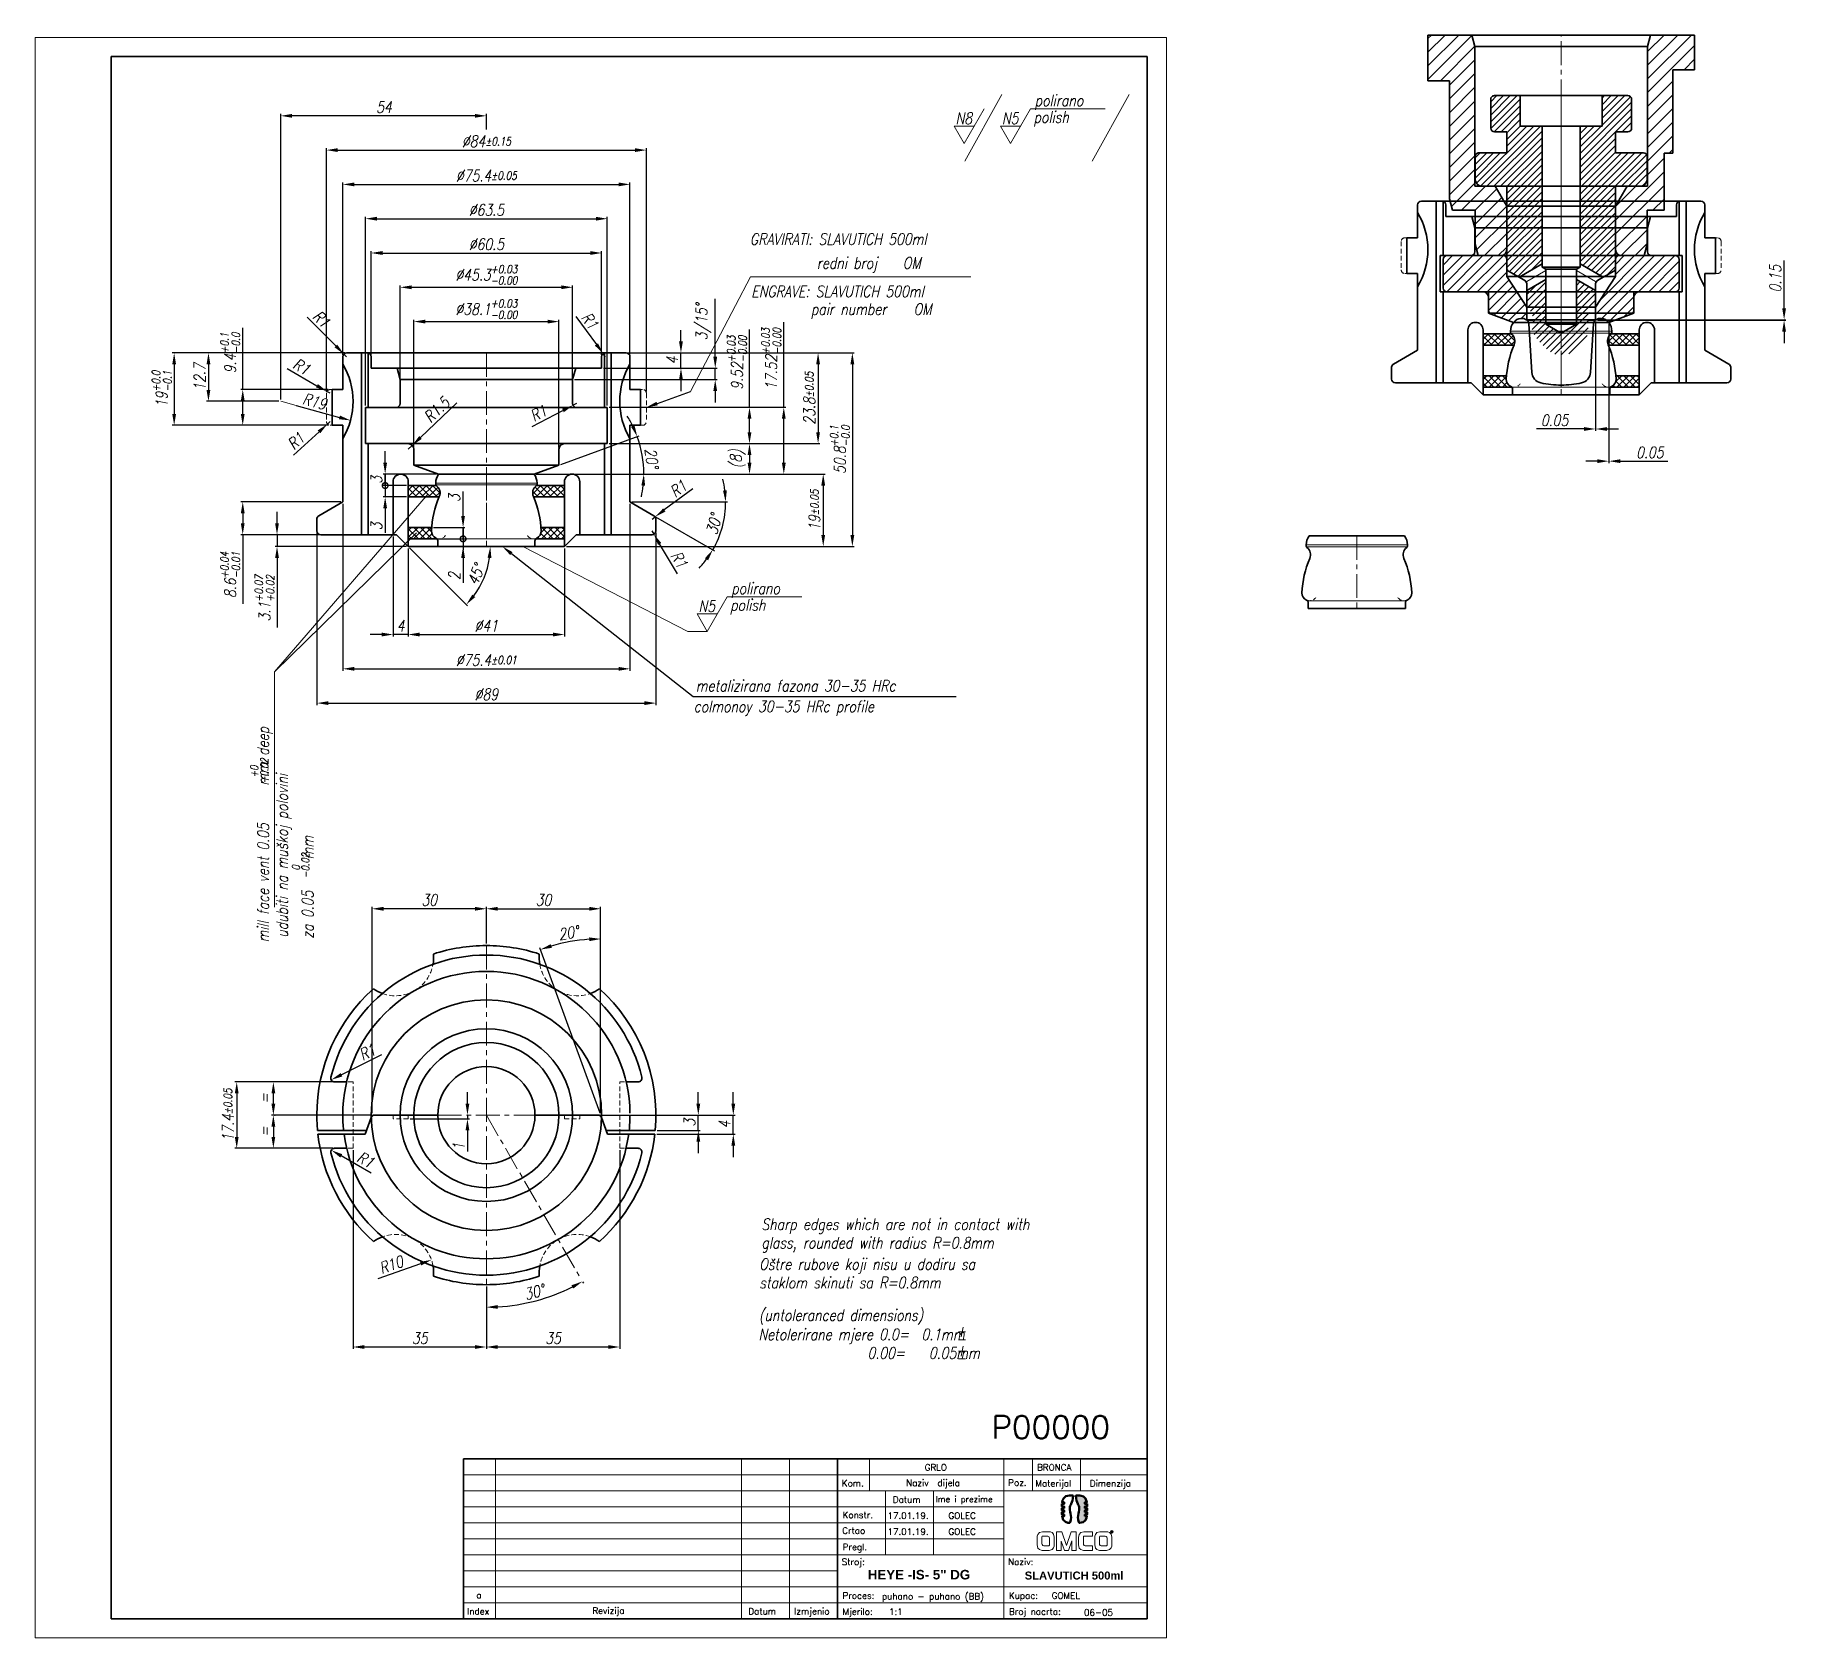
# Model space of a CAD drawing. Extents: x 64 to 523, y 48 to 468.
import ezdxf
from ezdxf import colors
from ezdxf.entities.mleader import LeaderData, LeaderLine
from ezdxf.math import Vec2, Vec3

# ---------------------------------------------------------------- set-up
doc = ezdxf.new("R2010")
doc.units = 0
doc.header["$LTSCALE"] = 5
doc.header["$MEASUREMENT"] = 0
doc.linetypes.add('CENTER', pattern=[2, 1.25, -0.25, 0.25, -0.25])
doc.linetypes.add('HIDDEN', pattern=[0.375, 0.25, -0.125])
doc.layers.get('0').update_dxf_attribs({"linetype": 'CONTINUOUS', "lineweight": 15})
doc.layers.get('Defpoints').update_dxf_attribs({"linetype": 'CONTINUOUS'})
for name, color, linetype, lineweight in [('1', 1, 'CENTER', 15), ('2', 2, 'HIDDEN', 15), ('3', 3, 'CONTINUOUS', 35), ('4', 5, 'CONTINUOUS', 50), ('8', 252, 'CONTINUOUS', 15)]:
    doc.layers.add(name, color=color, linetype=linetype, lineweight=lineweight)
doc.layers.add('ENGLISH', color=197, linetype='CONTINUOUS')
doc.styles.add('ITALICT', font='ITALICT.shx', dxfattribs={"width": 0.8, "height": 3})
doc.styles.add('ROMANS', font='romans.shx')
doc.styles.get("Standard").update_dxf_attribs({"font": 'isocp.shx', "height": 3})
doc.dimstyles.get("Standard").update_dxf_attribs({"dimtxt": 0.18, "dimasz": 0.18, "dimexe": 0.18, "dimexo": 0.0625, "dimgap": 0.09, "dimtad": 0, "dimtih": 1, "dimtoh": 1, "dimdec": 4, "dimzin": 0, "dimdsep": 46, "dimtxsty": 'Standard', "dimcen": 0.09, "dimadec": 0, "dimazin": 0, "dimtfac": 1, "dimtdec": 4, "dimtofl": 0, "dimtmove": 0, "dimatfit": 3, "dimfxl": 1, "dimtolj": 1, "dimtzin": 0, "dimarcsym": 0})

msp = doc.modelspace()

# ---------------------------------------------------------------- texts
at = {"style": 'ITALICT', "width": 0.8}
for s, p in [('polirano', (325.964, 449.666)), ('N8', (305.202, 444.964)), ('N5', (317.367, 444.964)), ('GRAVIRATI: SLAVUTICH 500ml', (251.203, 413.258)), ('         redni broj   OM', (252.654, 407.008)), ('polirano', (246.316, 321.632)), ('N5', (237.72, 316.93)), ('metalizirana fazona 30-35 HRc', (236.985, 296.058)), ('Oštre rubove koji nisu u dodiru sa', (253.653, 144.281)), ('staklom skinuti sa R=0.8mm', (253.653, 139.424)), ('Netolerirane mjere 0.0=  0.1mm', (253.453, 125.821)), ('+', (305.291, 126.697)), ('-', (305.291, 124.633)), ('+', (305.291, 121.663)), ('                0.00=   0.05mm', (253.453, 120.964)), ('-', (305.291, 119.599))]:
    msp.add_text(s, height=3, dxfattribs=at).set_placement(p)
for s, height, p in [('udubiti na muškoj polovini', 3, (129.88, 231.431)), ('za 0.05    mm', 3, (136.606, 231.206)), ('-0.02', 2, (135.514, 247.061)), ('0', 2, (133.043, 249.077))]:
    msp.add_text(s, height=height, rotation=90, dxfattribs=at).set_placement(p)
at = {"style": 'ROMANS'}
for s, height, p in [('P00000', 6, (314.597, 99.999)), ('GRLO', 1.68, (297.074, 91.596)), ('BRONCA', 1.68, (326.598, 91.596)), ('Kom.', 1.68, (275.333, 87.451)), ('Naziv  dijela', 1.68, (292.22, 87.542)), ('Poz.', 1.68, (319.009, 87.573)), ('Materijal', 1.68, (326.129, 87.386)), ('Dimenzija', 1.68, (340.442, 87.39)), ('Datum', 1.68, (288.723, 83.138)), ('Ime i prezime', 1.596, (299.949, 83.296)), ('Konstr.', 1.68, (275.537, 79.118)), ('17.01.19.', 1.68, (287.32, 78.924)), ('GOLEC', 1.68, (303.32, 78.924)), ('Crtao', 1.68, (275.425, 75.016)), ('17.01.19.', 1.68, (287.32, 74.724)), ('GOLEC', 1.68, (303.32, 74.724)), ('Pregl.', 1.68, (275.537, 70.691)), ('Stroj:', 1.68, (275.308, 66.82)), ('Naziv:', 1.68, (318.988, 66.82)), ('Index', 1.68, (176.961, 53.803)), ('a', 1.68, (179.389, 58.072)), ('Revizija', 1.68, (209.843, 54.009)), ('Datum', 1.68, (250.787, 53.818)), ('Izmjenio', 1.68, (262.809, 53.866)), ('Proces:', 1.68, (275.511, 57.966)), ('Mjerilo:', 1.68, (275.511, 53.766)), ('puhano - puhano (BB)', 1.68, (285.848, 57.74)), ('1:1', 1.68, (287.711, 53.702)), ('Kupac:', 1.68, (319.191, 57.966)), ('Broj nacrta:', 1.68, (319.202, 53.764)), ('GOMEL', 1.68, (330.42, 57.951)), ('06-05', 1.68, (338.894, 53.505))]:
    msp.add_text(s, height=height, dxfattribs=at).set_placement(p)
at = {"attachment_point": 1, "style": 'ROMANS'}
for s, insert, char_height, width in [('{\\fArial|b1|i0|c238|p34;HEYE -IS- 5" DG}', (282.137, 65.535), 2.5, 41.93706), ('{\\fArial|b1|i0|c238|p34;SLAVUTICH 500ml}', (323.347, 65.106), 2.1, 42.17772)]:
    msp.add_mtext(s, dxfattribs=dict(at, insert=insert, char_height=char_height, width=width))
at = {"layer": 'ENGLISH', "style": 'ITALICT', "width": 0.8}
for s, p in [('polish', (325.679, 445.302)), ('ENGRAVE: SLAVUTICH 500ml', (251.591, 399.53)), ('         pair number   OM', (251.116, 394.874)), ('polish', (246.032, 317.268)), ('colmonoy 30-35 HRc profile', (236.451, 290.637)), ('Sharp edges which are not in contact with', (254.219, 154.743)), ('glass, rounded with radius R=0.8mm', (254.219, 149.867)), ('(untoleranced dimensions)', (253.581, 130.904))]:
    msp.add_text(s, height=3, dxfattribs=at).set_placement(p)
for s, height, p in [('mill face vent 0.05    mm deep', 3, (124.917, 230.183)), ('+0', 2, (122.085, 273.454)), ('-0.02', 2, (124.745, 271.921))]:
    msp.add_text(s, height=height, rotation=90, dxfattribs=at).set_placement(p)

# ---------------------------------------------------------------- blocks, each defined once
blk = doc.blocks.new('*D40')
at = {"color": 0, "lineweight": -2}
for p, q in [((162.96, 360.1), (162.96, 393.62)), ((165.96, 393.12), (198.06, 393.12)), ((201.06, 360.1), (201.06, 393.62))]:
    blk.add_line(p, q, dxfattribs=at)
at = {"color": 0}
for points in [[(165.96, 393.62), (165.96, 392.62), (162.96, 393.12)], [(198.06, 393.62), (198.06, 392.62), (201.06, 393.12)]]:
    blk.add_solid(points, dxfattribs=at)
at = {"layer": 'Defpoints', "color": 0}
for p in [(201.06, 393.12), (162.96, 359.6), (201.06, 359.6)]:
    blk.add_point(p, dxfattribs=at)
at = {"color": 0, "insert": (182.01, 396.4), "char_height": 3, "attachment_point": 5, "style": 'ITALICT'}
blk.add_mtext('\\A1;%%C38.1{}{\\H0.71x;\\C3;\\S+0.03^ -0.00;}', dxfattribs=at)
blk = doc.blocks.new('*D39')
at = {"color": 0, "lineweight": -2}
for p, q in [((159.36, 376.4), (159.36, 402.62)), ((162.36, 402.12), (201.66, 402.12)), ((204.66, 376.4), (204.66, 402.62))]:
    blk.add_line(p, q, dxfattribs=at)
at = {"color": 0}
for points in [[(162.36, 402.62), (162.36, 401.62), (159.36, 402.12)], [(201.66, 402.62), (201.66, 401.62), (204.66, 402.12)]]:
    blk.add_solid(points, dxfattribs=at)
at = {"layer": 'Defpoints', "color": 0}
for p in [(204.66, 402.12), (159.36, 375.9), (204.66, 375.9)]:
    blk.add_point(p, dxfattribs=at)
at = {"color": 0, "insert": (182.01, 405.4), "char_height": 3, "attachment_point": 5, "style": 'ITALICT'}
blk.add_mtext('\\A1;%%C45.3{}{\\H0.71x;\\C3;\\S+0.03^ -0.00;}', dxfattribs=at)
blk = doc.blocks.new('*D38')
at = {"color": 0, "lineweight": -2}
for p, q in [((151.76, 384.4), (151.76, 411.62)), ((154.76, 411.12), (209.26, 411.12)), ((212.26, 384.4), (212.26, 411.62))]:
    blk.add_line(p, q, dxfattribs=at)
at = {"color": 0}
for points in [[(154.76, 411.62), (154.76, 410.62), (151.76, 411.12)], [(209.26, 411.62), (209.26, 410.62), (212.26, 411.12)]]:
    blk.add_solid(points, dxfattribs=at)
at = {"layer": 'Defpoints', "color": 0}
for p in [(212.26, 411.12), (151.76, 383.9), (212.26, 383.9)]:
    blk.add_point(p, dxfattribs=at)
at = {"color": 0, "insert": (182.01, 413.42), "char_height": 3, "attachment_point": 5, "style": 'ITALICT'}
blk.add_mtext('\\A1;%%C60.5', dxfattribs=at)
blk = doc.blocks.new('*D37')
at = {"color": 0, "lineweight": -2}
for p, q in [((150.26, 371.12), (150.26, 420.62)), ((153.26, 420.12), (210.76, 420.12)), ((213.76, 371.1), (213.76, 420.62))]:
    blk.add_line(p, q, dxfattribs=at)
at = {"color": 0}
for points in [[(153.26, 420.62), (153.26, 419.62), (150.26, 420.12)], [(210.76, 420.62), (210.76, 419.62), (213.76, 420.12)]]:
    blk.add_solid(points, dxfattribs=at)
at = {"layer": 'Defpoints', "color": 0}
for p in [(213.76, 420.12), (150.26, 370.62), (213.76, 370.6)]:
    blk.add_point(p, dxfattribs=at)
at = {"color": 0, "insert": (182.01, 422.42), "char_height": 3, "attachment_point": 5, "style": 'ITALICT'}
blk.add_mtext('\\A1;%%C63.5', dxfattribs=at)
blk = doc.blocks.new('*D36')
at = {"color": 0, "lineweight": -2}
for p, q in [((144.31, 384.4), (144.31, 429.62)), ((147.31, 429.12), (216.71, 429.12)), ((219.71, 384.4), (219.71, 429.62))]:
    blk.add_line(p, q, dxfattribs=at)
at = {"color": 0}
for points in [[(147.31, 429.62), (147.31, 428.62), (144.31, 429.12)], [(216.71, 429.62), (216.71, 428.62), (219.71, 429.12)]]:
    blk.add_solid(points, dxfattribs=at)
at = {"layer": 'Defpoints', "color": 0}
for p in [(219.71, 429.12), (144.31, 383.9), (219.71, 383.9)]:
    blk.add_point(p, dxfattribs=at)
at = {"color": 0, "insert": (182.01, 431.42), "char_height": 3, "attachment_point": 5, "style": 'ITALICT'}
blk.add_mtext('\\A1;%%C75.4{}{\\H0.71x;\\C3;%%p0.05}', dxfattribs=at)
blk = doc.blocks.new('*D24')
at = {"color": 0, "lineweight": -2}
for p, q in [((161.51, 333.6), (161.51, 310.5)), ((202.51, 333.6), (202.51, 310.5)), ((164.51, 311), (199.51, 311))]:
    blk.add_line(p, q, dxfattribs=at)
at = {"color": 0}
for points in [[(164.51, 311.5), (164.51, 310.5), (161.51, 311)], [(199.51, 311.5), (199.51, 310.5), (202.51, 311)]]:
    blk.add_solid(points, dxfattribs=at)
at = {"layer": 'Defpoints', "color": 0}
for p in [(161.51, 334.1), (202.51, 334.1), (202.51, 311)]:
    blk.add_point(p, dxfattribs=at)
at = {"color": 0, "insert": (182.01, 313.3), "char_height": 3, "attachment_point": 5, "style": 'ITALICT'}
blk.add_mtext('\\A1;%%C41', dxfattribs=at)
blk = doc.blocks.new('*D35')
at = {"color": 0, "lineweight": -2}
for p, q in [((140.01, 374.8), (140.01, 438.62)), ((143.01, 438.12), (221.01, 438.12)), ((224.01, 374.8), (224.01, 438.62))]:
    blk.add_line(p, q, dxfattribs=at)
at = {"color": 0}
for points in [[(143.01, 438.62), (143.01, 437.62), (140.01, 438.12)], [(221.01, 438.62), (221.01, 437.62), (224.01, 438.12)]]:
    blk.add_solid(points, dxfattribs=at)
at = {"layer": 'Defpoints', "color": 0}
for p in [(224.01, 438.12), (140.01, 374.3), (224.01, 374.3)]:
    blk.add_point(p, dxfattribs=at)
at = {"color": 0, "insert": (182.01, 440.42), "char_height": 3, "attachment_point": 5, "style": 'ITALICT'}
blk.add_mtext('\\A1;%%C84{}{\\H0.71x;\\C3;%%p0.15}', dxfattribs=at)
blk = doc.blocks.new('*D34')
at = {"color": 0, "lineweight": -2}
for p, q in [((128.01, 372.7), (128.01, 447.62)), ((179.01, 447.12), (131.01, 447.12)), ((182.01, 443.55), (182.01, 447.62))]:
    blk.add_line(p, q, dxfattribs=at)
at = {"color": 0}
for points in [[(131.01, 447.62), (131.01, 446.62), (128.01, 447.12)], [(179.01, 447.62), (179.01, 446.62), (182.01, 447.12)]]:
    blk.add_solid(points, dxfattribs=at)
at = {"layer": 'Defpoints', "color": 0}
for p in [(128.01, 447.12), (182.01, 443.05), (128.01, 372.2)]:
    blk.add_point(p, dxfattribs=at)
at = {"color": 0, "insert": (155.13, 449.42), "char_height": 3, "attachment_point": 5, "style": 'ITALICT'}
blk.add_mtext('\\A1;54', dxfattribs=at)
blk = doc.blocks.new('*D4')
at = {"color": 0, "lineweight": -2}
for p, q in [((157.51, 336.7), (157.51, 310.5)), ((161.51, 333.6), (161.51, 310.5)), ((154.51, 311), (151.51, 311)), ((161.51, 311), (157.51, 311)), ((164.51, 311), (167.51, 311))]:
    blk.add_line(p, q, dxfattribs=at)
at = {"color": 0}
for points in [[(154.51, 311.5), (154.51, 310.5), (157.51, 311)], [(164.51, 311.5), (164.51, 310.5), (161.51, 311)]]:
    blk.add_solid(points, dxfattribs=at)
at = {"layer": 'Defpoints', "color": 0}
for p in [(157.51, 337.2), (161.51, 334.1), (157.51, 311)]:
    blk.add_point(p, dxfattribs=at)
at = {"color": 0, "insert": (159.51, 313.3), "char_height": 3, "attachment_point": 5, "style": 'ITALICT'}
blk.add_mtext('\\A1;4', dxfattribs=at)
blk = doc.blocks.new('*D28')
at = {"color": 0, "lineweight": -2}
for p, q in [((127.05, 340.2), (127.05, 343.2)), ((138.01, 337.2), (126.55, 337.2)), ((127.05, 337.2), (127.05, 334.1)), ((161.01, 334.1), (126.55, 334.1)), ((127.05, 331.1), (127.05, 312.88))]:
    blk.add_line(p, q, dxfattribs=at)
at = {"color": 0}
for points in [[(126.55, 340.2), (127.55, 340.2), (127.05, 337.2)], [(126.55, 331.1), (127.55, 331.1), (127.05, 334.1)]]:
    blk.add_solid(points, dxfattribs=at)
at = {"layer": 'Defpoints', "color": 0}
for p in [(138.51, 337.2), (127.05, 334.1), (161.51, 334.1)]:
    blk.add_point(p, dxfattribs=at)
at = {"color": 0, "insert": (123.77, 320.49), "char_height": 3, "attachment_point": 5, "rotation": 90, "style": 'ITALICT'}
blk.add_mtext('\\A1;3.1{}{\\H0.71x;\\C3;\\S+0.07^ +0.02;}', dxfattribs=at)
blk = doc.blocks.new('_DotSmall')
at = {"color": 0, "linetype": 'ByBlock', "const_width": 0.5}
blk.add_lwpolyline([(-0.0625, 0, 1), (0.0625, 0, 1)], format="xyb", close=True, dxfattribs=at)
blk = doc.blocks.new('*D27')
at = {"color": 0, "lineweight": -2}
for p, q in [((169.54, 336.1), (176.39, 336.1)), ((175.89, 336.1), (175.89, 339.1)), ((175.89, 336.1), (175.89, 334.1)), ((175.89, 331.1), (175.89, 324.56)), ((176.39, 334.1), (176.39, 334.1))]:
    blk.add_line(p, q, dxfattribs=at)
at = {"color": 0}
blk.add_solid([(176.39, 331.1), (175.39, 331.1), (175.89, 334.1)], dxfattribs=at)
at = {"layer": 'Defpoints', "color": 0}
for p in [(169.04, 336.1), (175.89, 334.1), (175.89, 334.1)]:
    blk.add_point(p, dxfattribs=at)
at = {"color": 0, "linetype": 'ByBlock', "lineweight": -2, "xscale": 3, "yscale": 3, "zscale": 3, "rotation": 270}
blk.add_blockref('_DotSmall', (175.89, 336.1), dxfattribs=at)
at = {"color": 0, "insert": (173.59, 326.33), "char_height": 3, "attachment_point": 5, "rotation": 90, "style": 'ITALICT'}
blk.add_mtext('\\A1;2', dxfattribs=at)
blk = doc.blocks.new('*D25')
at = {"color": 0, "lineweight": -2}
for p, q in [((161.86, 333.75), (177.09, 318.52)), ((183.52, 334.1), (183.54, 334.1))]:
    blk.add_line(p, q, dxfattribs=at)
blk.add_arc((161.51, 334.1), 21.53, 322.9895, 352.0105, dxfattribs=at)
at = {"color": 0}
for points in [[(182.33, 331.14), (183.33, 331.07), (183.04, 334.1)], [(179.08, 320.81), (178.32, 321.47), (176.73, 318.87)]]:
    blk.add_solid(points, dxfattribs=at)
at = {"layer": 'Defpoints', "color": 0}
for p in [(158.41, 337.2), (161.51, 334.1), (161.51, 334.1), (183.02, 334.1), (180.15, 323.33)]:
    blk.add_point(p, dxfattribs=at)
at = {"color": 0, "insert": (179.28, 326.74), "char_height": 3, "attachment_point": 5, "rotation": 67.5, "style": 'ITALICT'}
blk.add_mtext('\\A1;45°', dxfattribs=at)
blk = doc.blocks.new('*D29')
at = {"color": 0, "lineweight": -2}
for p, q in [((144.81, 384.9), (108.55, 384.9)), ((109.05, 381.9), (109.05, 375.2)), ((127.51, 372.2), (108.55, 372.2))]:
    blk.add_line(p, q, dxfattribs=at)
at = {"color": 0}
for points in [[(108.55, 381.9), (109.55, 381.9), (109.05, 384.9)], [(108.55, 375.2), (109.55, 375.2), (109.05, 372.2)]]:
    blk.add_solid(points, dxfattribs=at)
at = {"layer": 'Defpoints', "color": 0}
for p in [(145.31, 384.9), (109.05, 372.2), (128.01, 372.2)]:
    blk.add_point(p, dxfattribs=at)
at = {"color": 0, "insert": (106.75, 378.55), "char_height": 3, "attachment_point": 5, "rotation": 90, "style": 'ITALICT'}
blk.add_mtext('\\A1;12.7', dxfattribs=at)
blk = doc.blocks.new('*D30')
at = {"color": 0, "lineweight": -2}
for p, q in [((144.81, 384.9), (99.55, 384.9)), ((100.05, 381.9), (100.05, 368.9)), ((140.51, 365.9), (99.55, 365.9))]:
    blk.add_line(p, q, dxfattribs=at)
at = {"color": 0}
for points in [[(99.55, 381.9), (100.55, 381.9), (100.05, 384.9)], [(99.55, 368.9), (100.55, 368.9), (100.05, 365.9)]]:
    blk.add_solid(points, dxfattribs=at)
at = {"layer": 'Defpoints', "color": 0}
for p in [(145.31, 384.9), (100.05, 365.9), (141.01, 365.9)]:
    blk.add_point(p, dxfattribs=at)
at = {"color": 0, "insert": (96.77, 375.4), "char_height": 3, "attachment_point": 5, "rotation": 90, "style": 'ITALICT'}
blk.add_mtext('\\A1;19{}{\\H0.71x;\\C3;\\S+0.0^ -0.1;}', dxfattribs=at)
blk = doc.blocks.new('*D31')
at = {"color": 0, "lineweight": -2}
for p, q in [((134.92, 394.32), (142.48, 386.73)), ((145.31, 383.9), (144.6, 384.61))]:
    blk.add_line(p, q, dxfattribs=at)
at = {"color": 0}
blk.add_solid([(142.84, 387.09), (142.13, 386.38), (144.6, 384.61)], dxfattribs=at)
at = {"layer": 'Defpoints', "color": 0}
for p in [(144.6, 384.61), (145.31, 383.9)]:
    blk.add_point(p, dxfattribs=at)
at = {"color": 0, "insert": (138.69, 393.8), "char_height": 3, "attachment_point": 5, "rotation": 314.9061, "style": 'ITALICT'}
blk.add_mtext('\\A1;R1', dxfattribs=at)
blk = doc.blocks.new('*D41')
at = {"color": 0, "lineweight": -2}
for p, q in [((131.4, 358.05), (138.07, 364.19)), ((141.01, 366.9), (140.27, 366.22))]:
    blk.add_line(p, q, dxfattribs=at)
at = {"color": 0}
blk.add_solid([(137.73, 364.56), (138.4, 363.82), (140.27, 366.22)], dxfattribs=at)
at = {"layer": 'Defpoints', "color": 0}
for p in [(140.27, 366.22), (141.01, 366.9)]:
    blk.add_point(p, dxfattribs=at)
at = {"color": 0, "insert": (132.07, 361.8), "char_height": 3, "attachment_point": 5, "rotation": 42.6525, "style": 'ITALICT'}
blk.add_mtext('\\A1;R1', dxfattribs=at)
blk = doc.blocks.new('*D62')
at = {"color": 0, "lineweight": -2}
blk.add_line((132.06, 371.09), (143.44, 367.98), dxfattribs=at)
at = {"color": 0}
blk.add_solid([(143.57, 368.46), (143.31, 367.5), (146.34, 367.19)], dxfattribs=at)
at = {"layer": 'Defpoints', "color": 0}
for p in [(128.01, 372.2), (146.34, 367.19)]:
    blk.add_point(p, dxfattribs=at)
at = {"color": 0, "insert": (136.91, 372.15), "char_height": 3, "attachment_point": 5, "rotation": 344.716, "style": 'ITALICT'}
blk.add_mtext('\\A1;R19', dxfattribs=at)
blk = doc.blocks.new('*D42')
at = {"color": 0, "lineweight": -2}
for p, q in [((219.21, 384.9), (278.59, 384.9)), ((278.09, 381.9), (278.09, 337.1)), ((203.01, 334.1), (278.59, 334.1))]:
    blk.add_line(p, q, dxfattribs=at)
at = {"color": 0}
for points in [[(277.59, 381.9), (278.59, 381.9), (278.09, 384.9)], [(277.59, 337.1), (278.59, 337.1), (278.09, 334.1)]]:
    blk.add_solid(points, dxfattribs=at)
at = {"layer": 'Defpoints', "color": 0}
for p in [(218.71, 384.9), (202.51, 334.1), (278.09, 334.1)]:
    blk.add_point(p, dxfattribs=at)
at = {"color": 0, "insert": (274.8, 359.5), "char_height": 3, "attachment_point": 5, "rotation": 90, "style": 'ITALICT'}
blk.add_mtext('\\A1;50.8{}{\\H0.71x;\\C3;\\S+0.1^ -0.0;}', dxfattribs=at)
blk = doc.blocks.new('*D45')
at = {"color": 0, "lineweight": -2}
for p, q in [((195.04, 353.1), (270.94, 353.1)), ((270.44, 350.1), (270.44, 337.1)), ((203.01, 334.1), (270.94, 334.1))]:
    blk.add_line(p, q, dxfattribs=at)
at = {"color": 0}
for points in [[(269.94, 350.1), (270.94, 350.1), (270.44, 353.1)], [(269.94, 337.1), (270.94, 337.1), (270.44, 334.1)]]:
    blk.add_solid(points, dxfattribs=at)
at = {"layer": 'Defpoints', "color": 0}
for p in [(194.54, 353.1), (202.51, 334.1), (270.44, 334.1)]:
    blk.add_point(p, dxfattribs=at)
at = {"color": 0, "insert": (268.14, 343.6), "char_height": 3, "attachment_point": 5, "rotation": 90, "style": 'ITALICT'}
blk.add_mtext('\\A1;19{}{\\H0.71x;\\C3;%%p0.05}', dxfattribs=at)
blk = doc.blocks.new('*D46')
at = {"color": 0, "lineweight": -2}
for p, q in [((260.09, 370.62), (260.09, 392.98)), ((214.26, 370.62), (260.59, 370.62)), ((260.09, 356.1), (260.09, 367.62)), ((195.04, 353.1), (260.59, 353.1))]:
    blk.add_line(p, q, dxfattribs=at)
at = {"color": 0}
for points in [[(259.59, 367.62), (260.59, 367.62), (260.09, 370.62)], [(259.59, 356.1), (260.59, 356.1), (260.09, 353.1)]]:
    blk.add_solid(points, dxfattribs=at)
at = {"layer": 'Defpoints', "color": 0}
for p in [(213.76, 370.62), (260.09, 370.62), (194.54, 353.1)]:
    blk.add_point(p, dxfattribs=at)
at = {"color": 0, "insert": (256.8, 383.3), "char_height": 3, "attachment_point": 5, "rotation": 90, "style": 'ITALICT'}
blk.add_mtext('\\A1;17.52{}{\\H0.71x;\\C3;\\S+0.03^ -0.00;}', dxfattribs=at)
blk = doc.blocks.new('*D43')
at = {"color": 0, "lineweight": -2}
for p, q in [((233.73, 384.9), (269.59, 384.9)), ((269.09, 381.9), (269.09, 364.1)), ((214.26, 361.1), (269.59, 361.1))]:
    blk.add_line(p, q, dxfattribs=at)
at = {"color": 0}
for points in [[(268.59, 381.9), (269.59, 381.9), (269.09, 384.9)], [(268.59, 364.1), (269.59, 364.1), (269.09, 361.1)]]:
    blk.add_solid(points, dxfattribs=at)
at = {"layer": 'Defpoints', "color": 0}
for p in [(233.23, 384.9), (213.76, 361.1), (269.09, 361.1)]:
    blk.add_point(p, dxfattribs=at)
at = {"color": 0, "insert": (266.79, 373), "char_height": 3, "attachment_point": 5, "rotation": 90, "style": 'ITALICT'}
blk.add_mtext('\\A1;23.8{}{\\H0.71x;\\C3;%%p0.05}', dxfattribs=at)
blk = doc.blocks.new('*D47')
at = {"color": 0, "lineweight": -2}
for p, q in [((205.52, 394.42), (210.89, 387.12)), ((213.26, 383.9), (212.67, 384.7))]:
    blk.add_line(p, q, dxfattribs=at)
at = {"color": 0}
blk.add_solid([(211.29, 387.42), (210.49, 386.83), (212.67, 384.7)], dxfattribs=at)
at = {"layer": 'Defpoints', "color": 0}
for p in [(212.67, 384.7), (213.26, 383.9)]:
    blk.add_point(p, dxfattribs=at)
at = {"color": 0, "insert": (209.17, 393.34), "char_height": 3, "attachment_point": 5, "rotation": 306.3297, "style": 'ITALICT'}
blk.add_mtext('\\A1;R1', dxfattribs=at)
blk = doc.blocks.new('*D26')
at = {"color": 0, "lineweight": -2}
for p, q in [((214.26, 361.1), (251.59, 361.1)), ((251.09, 358.1), (251.09, 356.1)), ((195.04, 353.1), (251.59, 353.1))]:
    blk.add_line(p, q, dxfattribs=at)
at = {"color": 0}
for points in [[(250.59, 358.1), (251.59, 358.1), (251.09, 361.1)], [(250.59, 356.1), (251.59, 356.1), (251.09, 353.1)]]:
    blk.add_solid(points, dxfattribs=at)
at = {"layer": 'Defpoints', "color": 0}
for p in [(213.76, 361.1), (194.54, 353.1), (251.09, 353.1)]:
    blk.add_point(p, dxfattribs=at)
at = {"color": 0, "insert": (248, 357.1), "char_height": 3, "attachment_point": 5, "rotation": 90, "style": 'ITALICT'}
blk.add_mtext('\\A1;(8)', dxfattribs=at)
blk = doc.blocks.new('*D44')
at = {"color": 0, "lineweight": -2}
for p, q in [((251.09, 370.62), (251.09, 391.04)), ((214.26, 370.62), (251.59, 370.62)), ((251.09, 364.1), (251.09, 367.62)), ((214.26, 361.1), (251.59, 361.1))]:
    blk.add_line(p, q, dxfattribs=at)
at = {"color": 0}
for points in [[(250.59, 367.62), (251.59, 367.62), (251.09, 370.62)], [(250.59, 364.1), (251.59, 364.1), (251.09, 361.1)]]:
    blk.add_solid(points, dxfattribs=at)
at = {"layer": 'Defpoints', "color": 0}
for p in [(213.76, 370.62), (251.09, 370.62), (213.76, 361.1)]:
    blk.add_point(p, dxfattribs=at)
at = {"color": 0, "insert": (247.8, 382.33), "char_height": 3, "attachment_point": 5, "rotation": 90, "style": 'ITALICT'}
blk.add_mtext('\\A1;9.52{}{\\H0.71x;\\C3;\\S+0.03^ -0.00;}', dxfattribs=at)
blk = doc.blocks.new('*D32')
at = {"color": 0, "lineweight": -2}
for p, q in [((194.06, 365.62), (202.1, 369.78)), ((205.66, 371.62), (204.77, 371.16))]:
    blk.add_line(p, q, dxfattribs=at)
at = {"color": 0}
blk.add_solid([(201.88, 370.23), (202.33, 369.34), (204.77, 371.16)], dxfattribs=at)
at = {"layer": 'Defpoints', "color": 0}
for p in [(204.77, 371.16), (205.66, 371.62)]:
    blk.add_point(p, dxfattribs=at)
at = {"color": 0, "insert": (195.69, 369.06), "char_height": 3, "attachment_point": 5, "rotation": 27.3454, "style": 'ITALICT'}
blk.add_mtext('\\A1;R1', dxfattribs=at)
blk = doc.blocks.new('*D2')
at = {"color": 0, "lineweight": -2}
for p, q in [((233.09, 387.9), (233.09, 390.9)), ((219.21, 384.9), (233.59, 384.9)), ((233.09, 380.9), (233.09, 384.9)), ((212.76, 380.9), (233.59, 380.9)), ((233.09, 377.9), (233.09, 374.9))]:
    blk.add_line(p, q, dxfattribs=at)
at = {"color": 0}
for points in [[(232.59, 387.9), (233.59, 387.9), (233.09, 384.9)], [(232.59, 377.9), (233.59, 377.9), (233.09, 380.9)]]:
    blk.add_solid(points, dxfattribs=at)
at = {"layer": 'Defpoints', "color": 0}
for p in [(218.71, 384.9), (233.09, 384.9), (212.26, 380.9)]:
    blk.add_point(p, dxfattribs=at)
at = {"color": 0, "insert": (230.79, 382.9), "char_height": 3, "attachment_point": 5, "rotation": 90, "style": 'ITALICT'}
blk.add_mtext('\\A1;4', dxfattribs=at)
blk = doc.blocks.new('*D3')
at = {"color": 0, "lineweight": -2}
for p, q in [((242.09, 383.9), (242.09, 399.13)), ((205.16, 377.9), (242.59, 377.9)), ((233.59, 380.9), (242.59, 380.9)), ((242.09, 377.9), (242.09, 380.9)), ((242.09, 374.9), (242.09, 371.9))]:
    blk.add_line(p, q, dxfattribs=at)
at = {"color": 0}
for points in [[(241.59, 383.9), (242.59, 383.9), (242.09, 380.9)], [(241.59, 374.9), (242.59, 374.9), (242.09, 377.9)]]:
    blk.add_solid(points, dxfattribs=at)
at = {"layer": 'Defpoints', "color": 0}
for p in [(204.66, 377.9), (233.09, 380.9), (242.09, 380.9)]:
    blk.add_point(p, dxfattribs=at)
at = {"color": 0, "insert": (239, 393.01), "char_height": 3, "attachment_point": 5, "rotation": 90, "style": 'ITALICT'}
blk.add_mtext('\\A1;3/15°', dxfattribs=at)
blk = doc.blocks.new('*D5')
at = {"color": 0, "lineweight": -2}
for p, q in [((144.31, 345.3), (144.31, 301.5)), ((219.71, 345.3), (219.71, 301.5)), ((147.31, 302), (216.71, 302))]:
    blk.add_line(p, q, dxfattribs=at)
at = {"color": 0}
for points in [[(147.31, 302.5), (147.31, 301.5), (144.31, 302)], [(216.71, 302.5), (216.71, 301.5), (219.71, 302)]]:
    blk.add_solid(points, dxfattribs=at)
at = {"layer": 'Defpoints', "color": 0}
for p in [(144.31, 345.8), (219.71, 345.8), (219.71, 302)]:
    blk.add_point(p, dxfattribs=at)
at = {"color": 0, "insert": (182.01, 304.3), "char_height": 3, "attachment_point": 5, "style": 'ITALICT'}
blk.add_mtext('\\A1;%%c75.4{}{\\H0.71x;\\C3;%%p0.01}', dxfattribs=at)
blk = doc.blocks.new('*D6')
at = {"color": 0, "lineweight": -2}
for p, q in [((137.51, 337.7), (137.51, 292.5)), ((226.51, 337.7), (226.51, 292.5)), ((140.51, 293), (223.51, 293))]:
    blk.add_line(p, q, dxfattribs=at)
at = {"color": 0}
for points in [[(140.51, 293.5), (140.51, 292.5), (137.51, 293)], [(223.51, 293.5), (223.51, 292.5), (226.51, 293)]]:
    blk.add_solid(points, dxfattribs=at)
at = {"layer": 'Defpoints', "color": 0}
for p in [(137.51, 338.2), (226.51, 338.2), (226.51, 293)]:
    blk.add_point(p, dxfattribs=at)
at = {"color": 0, "insert": (182.01, 295.3), "char_height": 3, "attachment_point": 5, "style": 'ITALICT'}
blk.add_mtext('\\A1;%%c89', dxfattribs=at)
blk = doc.blocks.new('*D7')
at = {"color": 0, "lineweight": -2}
for p, q in [((220.21, 345.8), (245.31, 345.8)), ((226.44, 341.91), (241.88, 333))]:
    blk.add_line(p, q, dxfattribs=at)
for start, end in [(6.8503, 13.7006), (330, 0), (316.2994, 323.1497)]:
    blk.add_arc((219.71, 345.8), 25.11, start, end, dxfattribs=at)
at = {"color": 0}
for points in [[(245.13, 348.82), (244.14, 348.76), (244.81, 345.8)], [(239.38, 331.02), (240.22, 330.47), (241.45, 333.25)]]:
    blk.add_solid(points, dxfattribs=at)
at = {"layer": 'Defpoints', "color": 0}
for p in [(219.71, 345.8), (219.71, 345.8), (219.71, 345.8), (226.01, 342.16), (243.3, 337.21)]:
    blk.add_point(p, dxfattribs=at)
at = {"color": 0, "insert": (241.74, 339.9), "char_height": 3, "attachment_point": 5, "rotation": 75, "style": 'ITALICT'}
blk.add_mtext('\\A1;30°', dxfattribs=at)
blk = doc.blocks.new('*D8')
at = {"color": 0, "lineweight": -2}
for p, q in [((225.45, 338.2), (225.96, 337.34)), ((232.21, 326.89), (227.5, 334.77))]:
    blk.add_line(p, q, dxfattribs=at)
at = {"color": 0}
blk.add_solid([(227.93, 335.02), (227.07, 334.51), (225.96, 337.34)], dxfattribs=at)
at = {"layer": 'Defpoints', "color": 0}
for p in [(225.45, 338.2), (225.96, 337.34)]:
    blk.add_point(p, dxfattribs=at)
at = {"color": 0, "insert": (232.63, 330.67), "char_height": 3, "attachment_point": 5, "rotation": 300.8867, "style": 'ITALICT'}
blk.add_mtext('\\A1;R1', dxfattribs=at)
blk = doc.blocks.new('*D9')
at = {"color": 0, "lineweight": -2}
for p, q in [((147.01, 175.68), (147.01, 123.53)), ((182.01, 139.88), (182.01, 123.53)), ((150.01, 124.03), (179.01, 124.03))]:
    blk.add_line(p, q, dxfattribs=at)
at = {"color": 0}
for points in [[(150.01, 124.53), (150.01, 123.53), (147.01, 124.03)], [(179.01, 124.53), (179.01, 123.53), (182.01, 124.03)]]:
    blk.add_solid(points, dxfattribs=at)
at = {"layer": 'Defpoints', "color": 0}
for p in [(147.01, 176.18), (182.01, 140.38), (182.01, 124.03)]:
    blk.add_point(p, dxfattribs=at)
at = {"color": 0, "insert": (164.51, 126.33), "char_height": 3, "attachment_point": 5, "style": 'ITALICT'}
blk.add_mtext('\\A1;35', dxfattribs=at)
blk = doc.blocks.new('*D10')
at = {"color": 0, "lineweight": -2}
for p, q in [((217.01, 175.68), (217.01, 123.53)), ((182.01, 139.88), (182.01, 123.53)), ((185.01, 124.03), (214.01, 124.03))]:
    blk.add_line(p, q, dxfattribs=at)
at = {"color": 0}
for points in [[(185.01, 124.53), (185.01, 123.53), (182.01, 124.03)], [(214.01, 124.53), (214.01, 123.53), (217.01, 124.03)]]:
    blk.add_solid(points, dxfattribs=at)
at = {"layer": 'Defpoints', "color": 0}
for p in [(217.01, 176.18), (182.01, 140.38), (217.01, 124.03)]:
    blk.add_point(p, dxfattribs=at)
at = {"color": 0, "insert": (199.51, 126.33), "char_height": 3, "attachment_point": 5, "style": 'ITALICT'}
blk.add_mtext('\\A1;35', dxfattribs=at)
blk = doc.blocks.new('*D11')
at = {"color": 0, "lineweight": -2}
for p, q in [((141.67, 193.58), (125.59, 193.58)), ((126.09, 187.88), (126.09, 190.58)), ((151.51, 184.88), (125.59, 184.88))]:
    blk.add_line(p, q, dxfattribs=at)
at = {"color": 0}
for points in [[(125.59, 190.58), (126.59, 190.58), (126.09, 193.58)], [(125.59, 187.88), (126.59, 187.88), (126.09, 184.88)]]:
    blk.add_solid(points, dxfattribs=at)
at = {"layer": 'Defpoints', "color": 0}
for p in [(126.09, 193.58), (142.17, 193.58), (152.01, 184.88)]:
    blk.add_point(p, dxfattribs=at)
at = {"color": 0, "insert": (123.79, 189.23), "char_height": 3, "attachment_point": 5, "rotation": 90, "style": 'ITALICT'}
blk.add_mtext('\\A1;=', dxfattribs=at)
blk = doc.blocks.new('*D12')
at = {"color": 0, "lineweight": -2}
for p, q in [((126.41, 184.88), (126.59, 184.88)), ((126.09, 181.88), (126.09, 179.18)), ((141.67, 176.18), (125.59, 176.18))]:
    blk.add_line(p, q, dxfattribs=at)
at = {"color": 0}
for points in [[(125.59, 181.88), (126.59, 181.88), (126.09, 184.88)], [(125.59, 179.18), (126.59, 179.18), (126.09, 176.18)]]:
    blk.add_solid(points, dxfattribs=at)
at = {"layer": 'Defpoints', "color": 0}
for p in [(125.91, 184.88), (126.09, 176.18), (142.17, 176.18)]:
    blk.add_point(p, dxfattribs=at)
at = {"color": 0, "insert": (123.79, 180.53), "char_height": 3, "attachment_point": 5, "rotation": 90, "style": 'ITALICT'}
blk.add_mtext('\\A1;=', dxfattribs=at)
blk = doc.blocks.new('*D13')
at = {"color": 0, "lineweight": -2}
for p, q in [((141.67, 193.58), (115.97, 193.58)), ((116.47, 190.58), (116.47, 179.18)), ((141.67, 176.18), (115.97, 176.18))]:
    blk.add_line(p, q, dxfattribs=at)
at = {"color": 0}
for points in [[(115.97, 190.58), (116.97, 190.58), (116.47, 193.58)], [(115.97, 179.18), (116.97, 179.18), (116.47, 176.18)]]:
    blk.add_solid(points, dxfattribs=at)
at = {"layer": 'Defpoints', "color": 0}
for p in [(142.17, 193.58), (116.47, 176.18), (142.17, 176.18)]:
    blk.add_point(p, dxfattribs=at)
at = {"color": 0, "insert": (114.17, 184.88), "char_height": 3, "attachment_point": 5, "rotation": 90, "style": 'ITALICT'}
blk.add_mtext('\\A1;17.4{}{\\H0.71x;\\C3;%%p0.05}', dxfattribs=at)
blk = doc.blocks.new('*D14')
at = {"color": 0, "lineweight": -2}
blk.add_line((151.76, 169.67), (143.91, 174.18), dxfattribs=at)
at = {"color": 0}
blk.add_solid([(144.16, 174.62), (143.66, 173.75), (141.3, 175.68)], dxfattribs=at)
at = {"layer": 'Defpoints', "color": 0}
for p in [(141.3, 175.68), (142.17, 175.18)]:
    blk.add_point(p, dxfattribs=at)
at = {"color": 0, "insert": (150.28, 173.18), "char_height": 3, "attachment_point": 5, "rotation": 330.1166, "style": 'ITALICT'}
blk.add_mtext('\\A1;R1', dxfattribs=at)
blk = doc.blocks.new('*D15')
at = {"color": 0, "lineweight": -2}
for p, q in [((177.04, 187.88), (177.04, 190.88)), ((162.01, 183.88), (177.54, 183.88)), ((177.04, 184.88), (177.04, 183.88)), ((177.04, 180.88), (177.04, 175.37))]:
    blk.add_line(p, q, dxfattribs=at)
at = {"color": 0}
for points in [[(176.54, 187.88), (177.54, 187.88), (177.04, 184.88)], [(176.54, 180.88), (177.54, 180.88), (177.04, 183.88)]]:
    blk.add_solid(points, dxfattribs=at)
at = {"layer": 'Defpoints', "color": 0}
for p in [(161.51, 183.88), (177.04, 184.88), (177.04, 183.88)]:
    blk.add_point(p, dxfattribs=at)
at = {"color": 0, "insert": (174.74, 176.62), "char_height": 3, "attachment_point": 5, "rotation": 90, "style": 'ITALICT'}
blk.add_mtext('\\A1;1', dxfattribs=at)
blk = doc.blocks.new('*D16')
at = {"color": 0, "lineweight": -2}
blk.add_line((154.52, 200.66), (143.97, 195.46), dxfattribs=at)
at = {"color": 0}
blk.add_solid([(143.75, 195.91), (144.19, 195.02), (141.27, 194.14)], dxfattribs=at)
at = {"layer": 'Defpoints', "color": 0}
for p in [(141.27, 194.14), (142.17, 194.58)]:
    blk.add_point(p, dxfattribs=at)
at = {"color": 0, "insert": (150.78, 201.39), "char_height": 3, "attachment_point": 5, "rotation": 26.2269, "style": 'ITALICT'}
blk.add_mtext('\\A1;R1', dxfattribs=at)
blk = doc.blocks.new('*D17')
at = {"color": 0, "lineweight": -2}
for p, q in [((182.01, 139.88), (182.01, 133.96)), ((207.26, 141.15), (207.47, 140.78))]:
    blk.add_line(p, q, dxfattribs=at)
blk.add_arc((182.01, 184.88), 50.42, 273.4096, 296.5904, dxfattribs=at)
at = {"color": 0}
for points in [[(204.34, 140.23), (204.81, 139.35), (207.22, 141.22)], [(185.02, 134.05), (184.99, 135.05), (182.01, 134.46)]]:
    blk.add_solid(points, dxfattribs=at)
at = {"layer": 'Defpoints', "color": 0}
for p in [(182.01, 229.38), (182.01, 184.88), (182.01, 140.38), (207.01, 141.58), (190.76, 135.23)]:
    blk.add_point(p, dxfattribs=at)
at = {"color": 0, "insert": (194.61, 138.44), "char_height": 3, "attachment_point": 5, "rotation": 15.1879, "style": 'ITALICT'}
blk.add_mtext('\\A1;30°', dxfattribs=at)
blk = doc.blocks.new('*D18')
at = {"color": 0, "lineweight": -2}
for p, q in [((246.83, 187.88), (246.83, 190.88)), ((212.51, 184.88), (247.33, 184.88)), ((246.83, 179.88), (246.83, 184.88)), ((226.73, 179.88), (247.33, 179.88)), ((246.83, 176.88), (246.83, 173.88))]:
    blk.add_line(p, q, dxfattribs=at)
at = {"color": 0}
for points in [[(246.33, 187.88), (247.33, 187.88), (246.83, 184.88)], [(246.33, 176.88), (247.33, 176.88), (246.83, 179.88)]]:
    blk.add_solid(points, dxfattribs=at)
at = {"layer": 'Defpoints', "color": 0}
for p in [(212.01, 184.88), (246.83, 184.88), (226.23, 179.88)]:
    blk.add_point(p, dxfattribs=at)
at = {"color": 0, "insert": (244.53, 182.38), "char_height": 3, "attachment_point": 5, "rotation": 90, "style": 'ITALICT'}
blk.add_mtext('\\A1;4', dxfattribs=at)
blk = doc.blocks.new('*D19')
at = {"color": 0, "lineweight": -2}
for p, q in [((237.65, 187.88), (237.65, 190.88)), ((212.51, 184.88), (238.15, 184.88)), ((237.65, 180.88), (237.65, 184.88)), ((226.83, 180.88), (238.15, 180.88)), ((237.65, 177.88), (237.65, 174.88))]:
    blk.add_line(p, q, dxfattribs=at)
at = {"color": 0}
for points in [[(237.15, 187.88), (238.15, 187.88), (237.65, 184.88)], [(237.15, 177.88), (238.15, 177.88), (237.65, 180.88)]]:
    blk.add_solid(points, dxfattribs=at)
at = {"layer": 'Defpoints', "color": 0}
for p in [(212.01, 184.88), (237.65, 184.88), (226.33, 180.88)]:
    blk.add_point(p, dxfattribs=at)
at = {"color": 0, "insert": (235.35, 182.88), "char_height": 3, "attachment_point": 5, "rotation": 90, "style": 'ITALICT'}
blk.add_mtext('\\A1;3', dxfattribs=at)
blk = doc.blocks.new('*D22')
at = {"color": 0, "lineweight": -2}
for p, q in [((212.01, 192.78), (212.01, 231.61)), ((211.84, 185.35), (196.02, 228.8))]:
    blk.add_line(p, q, dxfattribs=at)
blk.add_arc((212.01, 184.88), 46.23, 93.7185, 106.2815, dxfattribs=at)
at = {"color": 0}
for points in [[(208.99, 231.52), (209.03, 230.52), (212.01, 231.11)], [(199.2, 228.78), (198.89, 229.74), (196.2, 228.33)]]:
    blk.add_solid(points, dxfattribs=at)
at = {"layer": 'Defpoints', "color": 0}
for p in [(206.64, 230.8), (212.01, 192.28), (212.01, 184.88), (212.01, 184.88), (212.25, 184.22)]:
    blk.add_point(p, dxfattribs=at)
at = {"color": 0, "insert": (203.58, 232.68), "char_height": 3, "attachment_point": 5, "rotation": 10, "style": 'ITALICT'}
blk.add_mtext('\\A1;20°', dxfattribs=at)
blk = doc.blocks.new('*D20')
at = {"color": 0, "lineweight": -2}
for p, q in [((182.01, 229.88), (182.01, 239.53)), ((212.01, 185.38), (212.01, 239.53)), ((185.01, 239.03), (209.01, 239.03))]:
    blk.add_line(p, q, dxfattribs=at)
at = {"color": 0}
for points in [[(185.01, 239.53), (185.01, 238.53), (182.01, 239.03)], [(209.01, 239.53), (209.01, 238.53), (212.01, 239.03)]]:
    blk.add_solid(points, dxfattribs=at)
at = {"layer": 'Defpoints', "color": 0}
for p in [(212.01, 239.03), (182.01, 229.38), (212.01, 184.88)]:
    blk.add_point(p, dxfattribs=at)
at = {"color": 0, "insert": (197.01, 241.33), "char_height": 3, "attachment_point": 5, "style": 'ITALICT'}
blk.add_mtext('\\A1;30', dxfattribs=at)
blk = doc.blocks.new('*D21')
at = {"color": 0, "lineweight": -2}
for p, q in [((152.01, 185.38), (152.01, 239.53)), ((182.01, 229.88), (182.01, 239.53)), ((179.01, 239.03), (155.01, 239.03))]:
    blk.add_line(p, q, dxfattribs=at)
at = {"color": 0}
for points in [[(155.01, 239.53), (155.01, 238.53), (152.01, 239.03)], [(179.01, 239.53), (179.01, 238.53), (182.01, 239.03)]]:
    blk.add_solid(points, dxfattribs=at)
at = {"layer": 'Defpoints', "color": 0}
for p in [(152.01, 239.03), (182.01, 229.38), (152.01, 184.88)]:
    blk.add_point(p, dxfattribs=at)
at = {"color": 0, "insert": (167.01, 241.33), "char_height": 3, "attachment_point": 5, "style": 'ITALICT'}
blk.add_mtext('\\A1;30', dxfattribs=at)
blk = doc.blocks.new('*D23')
at = {"color": 0, "lineweight": -2}
blk.add_line((153.63, 141.98), (164.76, 145.9), dxfattribs=at)
at = {"color": 0}
blk.add_solid([(164.59, 146.37), (164.93, 145.42), (167.59, 146.89)], dxfattribs=at)
at = {"layer": 'Defpoints', "color": 0}
for p in [(158.16, 143.57), (167.59, 146.89)]:
    blk.add_point(p, dxfattribs=at)
at = {"color": 0, "insert": (157.02, 145.61), "char_height": 3, "attachment_point": 5, "rotation": 19.3929, "style": 'ITALICT'}
blk.add_mtext('\\A1;R10', dxfattribs=at)
blk = doc.blocks.new('*D33')
at = {"color": 0, "lineweight": -2}
for p, q in [((155.44, 356.1), (155.44, 359.1)), ((168.92, 353.1), (154.94, 353.1)), ((161.01, 350.1), (154.94, 350.1)), ((155.44, 353.1), (155.44, 350.1)), ((155.44, 350.1), (155.44, 347.1))]:
    blk.add_line(p, q, dxfattribs=at)
at = {"color": 0}
blk.add_solid([(154.94, 356.1), (155.94, 356.1), (155.44, 353.1)], dxfattribs=at)
at = {"layer": 'Defpoints', "color": 0}
for p in [(155.44, 350.1), (161.51, 350.1), (169.42, 353.1)]:
    blk.add_point(p, dxfattribs=at)
at = {"color": 0, "lineweight": -2, "xscale": 3, "yscale": 3, "zscale": 3, "rotation": 90}
blk.add_blockref('_DotSmall', (155.44, 350.1), dxfattribs=at)
at = {"color": 0, "insert": (153.14, 351.6), "char_height": 3, "attachment_point": 5, "rotation": 90, "style": 'ITALICT'}
blk.add_mtext('\\A1;3', dxfattribs=at)
blk = doc.blocks.new('*D48')
at = {"color": 0, "lineweight": -2}
for p, q in [((143.81, 345.8), (117.55, 345.8)), ((118.05, 342.8), (118.05, 340.2)), ((138.01, 337.2), (117.55, 337.2)), ((118.05, 337.2), (118.05, 319.06))]:
    blk.add_line(p, q, dxfattribs=at)
at = {"color": 0}
for points in [[(117.55, 342.8), (118.55, 342.8), (118.05, 345.8)], [(117.55, 340.2), (118.55, 340.2), (118.05, 337.2)]]:
    blk.add_solid(points, dxfattribs=at)
at = {"layer": 'Defpoints', "color": 0}
for p in [(118.05, 345.8), (144.31, 345.8), (138.51, 337.2)]:
    blk.add_point(p, dxfattribs=at)
at = {"color": 0, "insert": (114.77, 326.63), "char_height": 3, "attachment_point": 5, "rotation": 90, "style": 'ITALICT'}
blk.add_mtext('\\A1;8.6{}{\\H0.71x;\\C3;\\S+0.04^ -0.01;}', dxfattribs=at)
blk = doc.blocks.new('*D49')
at = {"color": 0, "lineweight": -2}
for p, q in [((118.05, 375.3), (118.05, 391.46)), ((140.51, 375.3), (117.55, 375.3)), ((118.05, 368.9), (118.05, 372.3)), ((140.51, 365.9), (117.55, 365.9))]:
    blk.add_line(p, q, dxfattribs=at)
at = {"color": 0}
for points in [[(117.55, 372.3), (118.55, 372.3), (118.05, 375.3)], [(117.55, 368.9), (118.55, 368.9), (118.05, 365.9)]]:
    blk.add_solid(points, dxfattribs=at)
at = {"layer": 'Defpoints', "color": 0}
for p in [(141.01, 375.3), (118.05, 365.9), (141.01, 365.9)]:
    blk.add_point(p, dxfattribs=at)
at = {"color": 0, "insert": (114.77, 384.88), "char_height": 3, "attachment_point": 5, "rotation": 90, "style": 'ITALICT'}
blk.add_mtext('\\A1;9.4{}{\\H0.71x;\\C3;\\S+0.1^ -0.0;}', dxfattribs=at)
blk = doc.blocks.new('*D50')
at = {"color": 0, "lineweight": -2}
for p, q in [((174.24, 371.8), (164.71, 362.71)), ((161.46, 359.6), (162.54, 360.63))]:
    blk.add_line(p, q, dxfattribs=at)
at = {"color": 0}
blk.add_solid([(164.37, 363.07), (165.06, 362.34), (162.54, 360.63)], dxfattribs=at)
at = {"layer": 'Defpoints', "color": 0}
for p in [(161.46, 359.6), (162.54, 360.63)]:
    blk.add_point(p, dxfattribs=at)
at = {"color": 0, "insert": (168.97, 369.95), "char_height": 3, "attachment_point": 5, "rotation": 43.6711, "style": 'ITALICT'}
blk.add_mtext('\\A1;R1.5', dxfattribs=at)
blk = doc.blocks.new('*D52')
at = {"color": 0, "lineweight": -2}
for p, q in [((161.01, 350.1), (154.94, 350.1)), ((155.44, 350.1), (155.44, 353.1)), ((155.44, 350.1), (155.44, 347.1)), ((161.01, 347.1), (154.94, 347.1)), ((155.44, 344.1), (155.44, 337.67))]:
    blk.add_line(p, q, dxfattribs=at)
at = {"color": 0}
blk.add_solid([(154.94, 344.1), (155.94, 344.1), (155.44, 347.1)], dxfattribs=at)
at = {"layer": 'Defpoints', "color": 0}
for p in [(161.51, 350.1), (155.44, 347.1), (161.51, 347.1)]:
    blk.add_point(p, dxfattribs=at)
at = {"color": 0, "lineweight": -2, "xscale": 3, "yscale": 3, "zscale": 3, "rotation": 270}
blk.add_blockref('_DotSmall', (155.44, 350.1), dxfattribs=at)
at = {"color": 0, "insert": (153.14, 339.38), "char_height": 3, "attachment_point": 5, "rotation": 90, "style": 'ITALICT'}
blk.add_mtext('\\A1;3', dxfattribs=at)
blk = doc.blocks.new('*D54')
at = {"color": 0, "lineweight": -2}
for p, q in [((175.89, 342.1), (175.89, 348.53)), ((168.16, 339.1), (176.39, 339.1)), ((169.54, 336.1), (176.39, 336.1)), ((175.89, 339.1), (175.89, 336.1)), ((175.89, 336.1), (175.89, 333.1))]:
    blk.add_line(p, q, dxfattribs=at)
at = {"color": 0}
blk.add_solid([(175.39, 342.1), (176.39, 342.1), (175.89, 339.1)], dxfattribs=at)
at = {"layer": 'Defpoints', "color": 0}
for p in [(167.66, 339.1), (169.04, 336.1), (175.89, 336.1)]:
    blk.add_point(p, dxfattribs=at)
at = {"color": 0, "linetype": 'ByBlock', "lineweight": -2, "xscale": 3, "yscale": 3, "zscale": 3, "rotation": 90}
blk.add_blockref('_DotSmall', (175.89, 336.1), dxfattribs=at)
at = {"color": 0, "insert": (173.59, 346.81), "char_height": 3, "attachment_point": 5, "rotation": 90, "style": 'ITALICT'}
blk.add_mtext('\\A1;3', dxfattribs=at)
blk = doc.blocks.new('*D55')
at = {"color": 0, "lineweight": -2}
for p, q in [((236.21, 349.24), (228.72, 343.68)), ((225.51, 341.3), (226.31, 341.89))]:
    blk.add_line(p, q, dxfattribs=at)
at = {"color": 0}
blk.add_solid([(228.42, 344.08), (229.02, 343.28), (226.31, 341.89)], dxfattribs=at)
at = {"layer": 'Defpoints', "color": 0}
for p in [(225.51, 341.3), (226.31, 341.89)]:
    blk.add_point(p, dxfattribs=at)
at = {"color": 0, "insert": (232.4, 349.28), "char_height": 3, "attachment_point": 5, "rotation": 36.5997, "style": 'ITALICT'}
blk.add_mtext('\\A1;R1', dxfattribs=at)
blk = doc.blocks.new('*D56')
at = {"color": 0, "lineweight": -2}
for p, q in [((129.7, 380.83), (137.54, 376.3)), ((141.01, 374.3), (140.14, 374.8))]:
    blk.add_line(p, q, dxfattribs=at)
at = {"color": 0}
blk.add_solid([(137.79, 376.73), (137.29, 375.87), (140.14, 374.8)], dxfattribs=at)
at = {"layer": 'Defpoints', "color": 0}
for p in [(140.14, 374.8), (141.01, 374.3)]:
    blk.add_point(p, dxfattribs=at)
at = {"color": 0, "insert": (133.47, 381.31), "char_height": 3, "attachment_point": 5, "rotation": 329.9843, "style": 'ITALICT'}
blk.add_mtext('\\A1;R1', dxfattribs=at)
blk = doc.blocks.new('*D58')
at = {"color": 0, "lineweight": -2}
for p, q in [((201.53, 355.64), (222.08, 363.12)), ((195.04, 353.1), (223.85, 353.1))]:
    blk.add_line(p, q, dxfattribs=at)
for start, end in [(25.9704, 31.9408), (0, 20), (348.0592, 354.0296)]:
    blk.add_arc((194.54, 353.1), 28.8, start, end, dxfattribs=at)
at = {"color": 0}
for points in [[(220.9, 365.91), (219.98, 365.52), (221.61, 362.95)], [(222.69, 350.13), (223.69, 350.08), (223.35, 353.1)]]:
    blk.add_solid(points, dxfattribs=at)
at = {"layer": 'Defpoints', "color": 0}
for p in [(222.57, 359.74), (201.06, 355.47), (169.47, 353.1), (194.54, 353.1), (194.54, 353.1)]:
    blk.add_point(p, dxfattribs=at)
at = {"color": 0, "insert": (225.37, 357.26), "char_height": 3, "attachment_point": 5, "rotation": 277.6894, "style": 'ITALICT'}
blk.add_mtext('\\A1;20°', dxfattribs=at)
blk = doc.blocks.new('A$C119A56F0')
at = {"layer": '8'}
h = blk.add_hatch(dxfattribs=at)
h.set_pattern_fill('ANSI31', color=4, scale=0.8)
h.set_pattern_definition([(45, (-827.2272, -226.0554), (-1.796051, 1.796051), [])])
h.paths.add_polyline_path([(-17.3, -18.2), (-14.3, -13), (-14.3, -1.5, 0.414214), (-15.8, 0), (-21.8, 0), (-22.6, -2.99), (-22.6, -11.9), (-27, -11.9), (-27, -26.9), (-29.3, -26.9), (-29.3, -48.8), (-35, -48.8), (-35, -57.9), (-23.45, -57.9), (-22.65, -54.9), (-22.65, -18.2)])
h.paths.add_polyline_path([(29.3, -14.89), (28.5, -11.9), (22.6, -11.9), (22.6, -2.99), (21.8, 0), (15.8, 0, 0.414214), (14.3, -1.5), (14.3, -13), (17.3, -18.2), (22.65, -18.2), (22.65, -54.9), (23.45, -57.9), (35, -57.9), (35, -45.9), (29.3, -45.9)])
at = {"layer": '1', "color": 4}
blk.add_line((0, 0), (0, -57.9), dxfattribs=at)
at = {"layer": '3', "color": 4}
for p, q in [((0, 0), (-21.8, 0)), ((0, 0), (21.8, 0)), ((-22.6, -2.99), (-21.8, 0)), ((-22.6, -2.99), (-22.6, -11.9)), ((-14.3, -1.5), (-14.3, -13)), ((14.3, -1.5), (14.3, -13)), ((22.6, -2.99), (21.8, 0)), ((22.6, -2.99), (22.6, -11.9)), ((-22.6, -11.9), (-27, -11.9)), ((-27, -11.9), (-27, -26.9)), ((-17.3, -18.2), (-14.3, -13)), ((0, -13), (-14.3, -13)), ((0, -13), (14.3, -13)), ((17.3, -18.2), (14.3, -13)), ((22.6, -11.9), (28.5, -11.9)), ((29.3, -14.89), (28.5, -11.9)), ((0, -18.2), (-22.65, -18.2)), ((-22.65, -18.2), (-22.65, -54.9)), ((0, -18.2), (22.65, -18.2)), ((22.65, -18.2), (22.65, -54.9)), ((29.3, -14.89), (29.3, -45.9)), ((22.65, -19.2), (22.65, -54.9)), ((-27, -26.9), (-29.3, -26.9)), ((-29.3, -26.9), (-29.3, -48.8)), ((29.3, -45.9), (35, -45.9)), ((35, -45.9), (35, -57.9)), ((-35, -48.8), (-35, -57.9)), ((-35, -48.8), (-29.3, -48.8)), ((-22.65, -54.9), (-23.45, -57.9)), ((0, -54.9), (-22.65, -54.9)), ((0, -54.9), (22.65, -54.9)), ((22.65, -54.9), (23.45, -57.9)), ((0, -57.9), (-35, -57.9)), ((0, -57.9), (35, -57.9))]:
    blk.add_line(p, q, dxfattribs=at)
for centre, start, end in [((-15.8, -1.5), 0, 90), ((15.8, -1.5), 90, 180)]:
    blk.add_arc(centre, 1.5, start, end, dxfattribs=at)
blk = doc.blocks.new('*D69')
at = {"color": 0, "lineweight": -2}
for p, q in [((522.69, 396.62), (522.69, 409.11)), ((473.67, 393.47), (523.19, 393.47)), ((473.97, 393.62), (523.19, 393.62)), ((522.69, 393.47), (522.69, 393.62)), ((522.69, 390.47), (522.69, 387.47))]:
    blk.add_line(p, q, dxfattribs=at)
at = {"color": 0}
for points in [[(522.19, 396.62), (523.19, 396.62), (522.69, 393.62)], [(523.19, 390.47), (522.19, 390.47), (522.69, 393.47)]]:
    blk.add_solid(points, dxfattribs=at)
at = {"layer": 'Defpoints', "color": 0}
for p in [(473.17, 393.47), (473.47, 393.62), (522.69, 393.62)]:
    blk.add_point(p, dxfattribs=at)
at = {"color": 0, "insert": (520.39, 404.36), "char_height": 3, "attachment_point": 5, "rotation": 90, "style": 'ITALICT'}
blk.add_mtext('\\A1;0.15', dxfattribs=at)
blk = doc.blocks.new('*D70')
at = {"color": 0, "lineweight": -2}
for p, q in [((473.17, 392.97), (473.17, 364.44)), ((473.22, 393.12), (473.22, 364.44)), ((470.17, 364.94), (457.68, 364.94)), ((473.22, 364.94), (473.17, 364.94)), ((476.22, 364.94), (479.22, 364.94))]:
    blk.add_line(p, q, dxfattribs=at)
at = {"color": 0}
for points in [[(470.17, 364.44), (470.17, 365.44), (473.17, 364.94)], [(476.22, 365.44), (476.22, 364.44), (473.22, 364.94)]]:
    blk.add_solid(points, dxfattribs=at)
at = {"layer": 'Defpoints', "color": 0}
for p in [(473.17, 393.47), (473.22, 393.62), (473.17, 364.94)]:
    blk.add_point(p, dxfattribs=at)
at = {"color": 0, "insert": (462.43, 367.24), "char_height": 3, "attachment_point": 5, "style": 'ITALICT'}
blk.add_mtext('\\A1;0.05', dxfattribs=at)
blk = doc.blocks.new('*D71')
at = {"color": 0, "lineweight": -2}
for p, q in [((476.65, 392.42), (476.65, 355.99)), ((476.71, 392.42), (476.71, 355.99)), ((473.65, 356.49), (470.65, 356.49)), ((476.65, 356.49), (476.71, 356.49)), ((479.71, 356.49), (492.19, 356.49))]:
    blk.add_line(p, q, dxfattribs=at)
at = {"color": 0}
for points in [[(473.65, 355.99), (473.65, 356.99), (476.65, 356.49)], [(479.71, 356.99), (479.71, 355.99), (476.71, 356.49)]]:
    blk.add_solid(points, dxfattribs=at)
at = {"layer": 'Defpoints', "color": 0}
for p in [(476.65, 392.92), (476.71, 392.92), (476.71, 356.49)]:
    blk.add_point(p, dxfattribs=at)
at = {"color": 0, "insert": (487.45, 358.79), "char_height": 3, "attachment_point": 5, "style": 'ITALICT'}
blk.add_mtext('\\A1;0.05', dxfattribs=at)
blk = doc.blocks.new('G$C0328FA33')
at = {"layer": '8'}
h = blk.add_hatch(dxfattribs=at)
h.set_pattern_fill('ANSI37', color=256, scale=10)
h.set_pattern_definition([(45, (-137.508, -334.099), (-0.8838835, 0.8838835), []), (135, (-137.508, -334.099), (-0.8838835, -0.8838835), [])])
h.paths.add_polyline_path([(31.35, 16), (24, 16), (24, 13), (32.11, 13, 0.365381)])
h.paths.add_polyline_path([(30.1, 4.07, -0.009267), (30.15, 5), (24, 5), (24, 2), (31.56, 2, 0.091573), (31.31, 2.16, -0.310569)])
h.paths.add_polyline_path([(65, 16), (57.65, 16, 0.365381), (56.89, 13), (65, 13)])
h.paths.add_polyline_path([(65, 5), (58.85, 5, -0.009267), (58.9, 4.07, -0.310569), (57.69, 2.16, 0.091573), (57.44, 2), (65, 2)])
at = {"layer": '1'}
for p in [(44.5, 50.8), (44.5, 19)]:
    blk.add_line(p, (44.5, 0), dxfattribs=at)
at = {"layer": '2'}
for p, q in [((2.5, 40.2), (2.5, 32.8)), ((3.5, 41.2), (4, 41.2)), ((85, 41.2), (85.5, 41.2)), ((86.5, 40.2), (86.5, 32.8)), ((3.5, 31.8), (4, 31.8)), ((85, 31.8), (85.5, 31.8))]:
    blk.add_line(p, q, dxfattribs=at)
for centre, radius, start, end in [((3.5, 40.2), 1, 90, 180), ((85.5, 40.2), 1, 0, 90), ((3.5, 32.8), 1, 180, 270), ((85.5, 32.8), 1, 270, 0), ((32.1, 4), 2, 245.7503, 325.1466), ((56.9, 4), 2, 214.8534, 294.2497)]:
    blk.add_arc(centre, radius, start, end, dxfattribs=at)
at = {"layer": '3'}
for p, q in [((44.5, 50.8), (7.8, 50.8)), ((11.7, 50.8), (11.7, 6.3)), ((13.5, 50.8), (13.5, 36.52)), ((44.5, 50.8), (81.2, 50.8)), ((75.5, 50.77), (75.5, 36.52)), ((77.3, 50.8), (77.3, 3.1)), ((6.8, 49.8), (6.8, 41.2)), ((14.25, 49.8), (14.25, 46.8)), ((44.5, 46.8), (14.25, 46.8)), ((21.85, 43.8), (21.05, 46.8)), ((44.5, 46.8), (74.75, 46.8)), ((67.15, 43.8), (67.95, 46.8)), ((74.75, 49.8), (74.75, 46.8)), ((82.2, 49.8), (82.2, 41.2)), ((44.5, 43.8), (21.85, 43.8)), ((21.85, 43.8), (21.85, 37.5)), ((44.5, 43.8), (67.15, 43.8)), ((67.15, 43.8), (67.15, 37.5)), ((4, 41.2), (4, 31.8)), ((6.8, 41.2), (4, 41.2)), ((82.2, 41.2), (85, 41.2)), ((85, 41.2), (85, 31.8)), ((44.5, 36.52), (12.75, 36.52)), ((12.75, 36.52), (12.75, 27)), ((44.5, 36.52), (76.25, 36.52)), ((76.25, 36.52), (76.25, 27)), ((6.8, 31.8), (4, 31.8)), ((6.8, 31.8), (6.8, 11.7)), ((82.2, 31.8), (85, 31.8)), ((82.2, 31.8), (82.2, 11.7)), ((11.7, 23.51), (11.7, 3.1)), ((44.5, 27), (12.75, 27)), ((13.5, 27), (13.5, 3.1)), ((25.45, 25.5), (25.45, 21.37)), ((44.5, 27), (76.25, 27)), ((63.55, 25.5), (63.55, 21.37)), ((75.5, 27), (75.5, 3.1)), ((31.96, 19), (25.45, 21.37)), ((25.45, 21.37), (44.5, 21.37)), ((57.04, 19), (31.96, 19)), ((63.55, 21.37), (44.5, 21.37)), ((57.04, 19), (63.55, 21.37)), ((20, 17), (20, 3.1)), ((24, 17), (24, 0)), ((31.36, 16), (24, 16)), ((31.2, 16.65), (31.2, 16.36)), ((57.64, 16), (65, 16)), ((57.8, 16.65), (57.8, 16.36)), ((65, 17), (65, 0)), ((69, 17), (69, 3.1)), ((6.8, 11.7), (0.5, 8.06)), ((32.11, 13), (24, 13)), ((56.89, 13), (65, 13)), ((82.2, 11.7), (88.5, 8.06)), ((0, 7.2), (0, 4.1)), ((30.15, 5), (24, 5)), ((58.85, 5), (65, 5)), ((89, 7.2), (89, 4.1)), ((20.9, 3.1), (1, 3.1)), ((24, 0), (20.9, 3.1)), ((31.53, 2), (24, 2)), ((44.5, 0), (24, 0)), ((31.75, 0), (31.75, 1.45)), ((44.5, 0), (65, 0)), ((57.25, 0), (57.25, 1.45)), ((57.47, 2), (65, 2)), ((65, 0), (68.1, 3.1)), ((68.1, 3.1), (88, 3.1)), ((73.3, 3.1), (75.7, 3.1))]:
    blk.add_line(p, q, dxfattribs=at)
for centre, radius, start, end in [((7.8, 49.8), 1, 90, 180), ((13.25, 49.8), 1, 0, 90), ((75.75, 49.8), 1, 90, 180), ((81.2, 49.8), 1, 0, 90), ((-9.5, 38.1), 19, 329.081, 30.919), ((98.5, 38.1), 19, 149.081, 210.919), ((20.85, 37.52), 1, 270, 0), ((68.15, 37.52), 1, 180, 270), ((23.95, 25.5), 1.5, 0, 90), ((65.05, 25.5), 1.5, 90, 180), ((22, 17), 2, 0, 180), ((35.2, 16.65), 4, 144.0202, 180), ((53.8, 16.65), 4, 0, 35.9798), ((67, 17), 2, 0, 180), ((31.7, 16.36), 0.5, 180, 232.8827), ((29.95, 14.05), 2.4, 336.5338, 52.8827), ((59.05, 14.05), 2.4, 127.1173, 203.4662), ((57.3, 16.36), 0.5, 307.1173, 0), ((55.08, 3.14), 25, 156.5338, 177.8549), ((33.92, 3.14), 25, 2.1451, 23.4662), ((1, 7.2), 1, 120, 180), ((88, 7.2), 1, 0, 60), ((1, 4.1), 1, 180, 270), ((32.1, 4), 2, 177.8549, 245.7503), ((30.95, 1.45), 0.8, 0, 65.7503), ((58.05, 1.45), 0.8, 114.2497, 180), ((56.9, 4), 2, 294.2497, 2.1451), ((88, 4.1), 1, 270, 0)]:
    blk.add_arc(centre, radius, start, end, dxfattribs=at)
at = {"layer": '8'}
for p, q in [((44.5, 16.65), (31.2, 16.65)), ((44.5, 16.15), (31.25, 16.15)), ((44.5, 16.65), (57.8, 16.65)), ((44.5, 16.15), (57.75, 16.15)), ((44.5, 2), (32.1, 2)), ((44.5, 2), (56.9, 2))]:
    blk.add_line(p, q, dxfattribs=at)
blk = doc.blocks.new('G$CCA9FADBD')
at = {"layer": '8'}
h = blk.add_hatch(dxfattribs=at)
h.set_pattern_fill('ANSI31', color=2, scale=15)
h.set_pattern_definition([(45, (-127.0138, -255.6749), (-1.325825, 1.325825), [])])
h.paths.add_polyline_path([(40.05, 2.83), (40.05, 0.7), (40.3, 0.7, -0.201513), (41.01, 1), (41.54, 1, -0.241531), (43.49, 0), (44.47, 0.36, 0.061877), (44.55, 1, 0.672996)])
h.paths.add_polyline_path([(16.7, 12), (16.7, 16.5, 0.414214), (15.7, 17.5), (1, 17.5, 0.414214), (0, 16.5), (0, 9, 0.414214), (1, 8), (11.96, 8), (11.96, 3.09, 0.315299), (12.62, 2.15), (18.51, 0, -0.241531), (20.46, 1), (20.99, 1, -0.201513), (21.7, 0.7), (21.95, 0.7), (21.95, 4)])
h.paths.add_polyline_path([(62, 9), (62, 16.5, 0.414214), (61, 17.5), (46.3, 17.5, 0.414214), (45.3, 16.5), (45.3, 12), (40.05, 4), (40.05, 2.83, -0.672996), (44.55, 1, -0.061877), (44.47, 0.36), (49.38, 2.15, 0.315299), (50.04, 3.09), (50.04, 8), (61, 8, 0.414214)])
at = {"layer": '1', "color": 2}
blk.add_line((31, 17.5), (31, 0), dxfattribs=at)
at = {"layer": '3', "color": 2}
for p, q in [((0, 16.5), (0, 9)), ((31, 17.5), (1, 17.5)), ((16.7, 16.5), (16.7, 12)), ((31, 17.5), (61, 17.5)), ((45.3, 16.5), (45.3, 12)), ((62, 16.5), (62, 9)), ((31, 12), (16.7, 12)), ((16.7, 12), (21.95, 4)), ((31, 12), (45.3, 12)), ((45.3, 12), (40.05, 4)), ((11.96, 8), (1, 8)), ((11.96, 8), (11.96, 3.09)), ((50.04, 8), (50.04, 3.09)), ((50.04, 8), (61, 8)), ((18.51, 0), (12.62, 2.15)), ((31, 0), (18.51, 0)), ((20.99, 1), (20.41, 1)), ((31, 0.7), (21.7, 0.7)), ((31, 4), (21.95, 4)), ((21.95, 0.7), (21.95, 4)), ((31, 4), (40.05, 4)), ((31, 0.7), (40.3, 0.7)), ((31, 0), (43.49, 0)), ((40.05, 0.7), (40.05, 4)), ((41.01, 1), (41.54, 1)), ((43.49, 0), (49.38, 2.15))]:
    blk.add_line(p, q, dxfattribs=at)
for centre, radius, start, end in [((1, 16.5), 1, 90, 180), ((15.7, 16.5), 1, 0, 90), ((46.3, 16.5), 1, 90, 180), ((61, 16.5), 1, 0, 90), ((1, 9), 1, 180, 270), ((61, 9), 1, 270, 0), ((12.96, 3.09), 1, 180, 250), ((20.46, -1.4), 2.4, 90, 144.3147), ((20.99, 0), 1, 44.427, 90), ((41.01, 0), 1, 90, 135.573), ((41.54, -1.4), 2.4, 35.6853, 90), ((49.04, 3.09), 1, 290, 0)]:
    blk.add_arc(centre, radius, start, end, dxfattribs=at)
blk = doc.blocks.new('A$C5356173D')
at = {"layer": '8'}
h = blk.add_hatch(dxfattribs=at)
h.set_pattern_fill('ANSI31', color=1, scale=10)
h.set_pattern_definition([(45, (-121.453, -197.3068), (-0.8838835, 0.8838835), [])])
h.paths.add_polyline_path([(-5, 20.38), (-11.03, 23.86), (-13.83, 22.3, 0.242213), (-14.25, 21.49), (-14.25, 0), (-20.6, 0, 0.414214), (-22.6, -2), (-22.6, -7.8, 0.414214), (-21.6, -8.8), (-14.25, -8.8), (-14.25, -14.3), (-17.5, -14.3, 0.414214), (-18.5, -15.3), (-18.5, -22.8, 0.414214), (-17.5, -23.8), (-10.75, -23.8), (-10.75, -15.8), (-5, -15.8)])
h.paths.add_polyline_path([(14.25, 21.49, 0.242213), (13.83, 22.3), (11.03, 23.86), (5, 20.38), (5, -15.8), (10.75, -15.8), (10.75, -23.8), (17.5, -23.8, 0.414214), (18.5, -22.8), (18.5, -15.3, 0.414214), (17.5, -14.3), (14.25, -14.3), (14.25, -8.8), (21.6, -8.8, 0.414214), (22.6, -7.8), (22.6, -2, 0.414214), (20.6, 0), (14.25, 0)])
edge = h.paths.add_edge_path()
edge.add_spline(control_points=[(9, 31.45), (8.62, 31.88), (7.94, 32.8), (7.4, 34.11), (7.41, 34.92), (7.43, 35.15)], knot_values=[33.633975, 33.633975, 33.633975, 33.633975, 35.358721, 37.057303, 37.752281, 37.752281, 37.752281, 37.752281], degree=3, periodic=0)
edge.add_spline(control_points=[(7.43, 35.15), (7.48, 35.83), (8.04, 38.07), (5.45, 41.09), (2.52, 44.16), (0.52, 44.23), (0, 44.2)], knot_values=[20.499995, 20.499995, 20.499995, 20.499995, 22.52079, 27.060142, 31.992685, 33.633975, 33.633975, 33.633975, 33.633975], degree=3, periodic=0)
edge.add_line((0, 44.2), (0, 38.51))
edge.add_line((0, 38.51), (4, 36.2))
edge.add_line((4, 36.2), (4, 24.42))
edge.add_line((4, 24.42), (9, 27.31))
edge.add_line((9, 27.31), (9, 31.45))
edge = h.paths.add_edge_path()
edge.add_line((-4, 36.2), (0, 38.51))
edge.add_line((0, 38.51), (0, 44.2))
edge.add_spline(control_points=[(0, 44.2), (-0.3, 44.18), (-1.91, 44.01), (-5.4, 43.41), (-7.18, 38.93), (-7.04, 36.19), (-7.1, 35.15)], knot_values=[7.610278, 7.610278, 7.610278, 7.610278, 8.552461, 12.60968, 17.349713, 20.499995, 20.499995, 20.499995, 20.499995], degree=3, periodic=0)
edge.add_spline(control_points=[(-7.1, 35.15), (-7.14, 34.34), (-7.3, 33.29), (-8.19, 31.83), (-8.55, 30.92), (-8.97, 30.47), (-9, 30.43)], knot_values=[2.354319, 2.354319, 2.354319, 2.354319, 4.806272, 5.691537, 7.455198, 7.610278, 7.610278, 7.610278, 7.610278], degree=3, periodic=0)
edge.add_line((-9, 30.43), (-9, 27.31))
edge.add_line((-9, 27.31), (-4, 24.42))
edge.add_line((-4, 24.42), (-4, 36.2))
at = {"layer": '1', "color": 1}
for p, q in [((0, 52.15), (0, -23.8)), ((-4, 22.12), (-9, 25)), ((4, 22.12), (9, 25))]:
    blk.add_line(p, q, dxfattribs=at)
at = {"layer": '2', "color": 1}
for p, q in [((-8.55, 35.15), (-8.5, 35.96)), ((8.55, 35.15), (8.5, 35.96)), ((-9.77, 24.57), (-9, 25)), ((-9, 25.88), (-9, 25)), ((9, 25.88), (9, 25)), ((9.77, 24.57), (9, 25)), ((-14.25, 22), (-13.83, 22.3)), ((-14.25, 22), (-14.25, 21.49)), ((14.25, 22), (13.83, 22.3)), ((14.25, 22), (14.25, 21.49))]:
    blk.add_line(p, q, dxfattribs=at)
at = {"layer": '3', "color": 1}
for p, q in [((-8.5, 35.96), (-7.71, 48.82)), ((8.5, 35.96), (7.71, 48.82)), ((0, 38.51), (-4, 36.2)), ((0, 38.51), (4, 36.2)), ((-9, 35.15), (-9, 25.88)), ((-7.1, 35.15), (-9, 35.15)), ((0, 36.2), (-4, 36.2)), ((-4, 36.2), (-4, 21.78)), ((0, 36.2), (4, 36.2)), ((4, 36.2), (4, 21.78)), ((7.43, 35.15), (9, 35.15)), ((9, 35.15), (9, 25.88)), ((-13.83, 22.3), (-9.77, 24.57)), ((-5, 20.38), (-11.03, 23.86)), ((-4, 24.42), (-9, 27.31)), ((4, 24.42), (9, 27.31)), ((5, 20.38), (11.03, 23.86)), ((13.83, 22.3), (9.77, 24.57)), ((-14.25, 21.49), (-14.25, 0)), ((-5, 21.2), (-4, 21.78)), ((0, 21.2), (-5, 21.2)), ((-5, 21.2), (-5, -15.8)), ((-4, 21.78), (0, 21.78)), ((4, 21.78), (0, 21.78)), ((0, 21.2), (5, 21.2)), ((5, 21.2), (4, 21.78)), ((5, 21.2), (5, -15.8)), ((14.25, 21.49), (14.25, 0)), ((-14.25, 0), (-20.6, 0)), ((14.25, 0), (20.6, 0)), ((-22.6, -2), (-22.6, -7.8)), ((22.6, -2), (22.6, -7.8)), ((-14.25, -8.8), (-21.6, -8.8)), ((-14.25, -8.8), (-14.25, -14.3)), ((14.25, -8.8), (14.25, -14.3)), ((14.25, -8.8), (21.6, -8.8)), ((-18.5, -15.3), (-18.5, -22.8)), ((-14.25, -14.3), (-17.5, -14.3)), ((0, -15.8), (-10.75, -15.8)), ((-10.75, -15.8), (-10.75, -23.8)), ((0, -15.8), (10.75, -15.8)), ((10.75, -15.8), (10.75, -23.8)), ((14.25, -14.3), (17.5, -14.3)), ((18.5, -15.3), (18.5, -22.8)), ((0, -23.8), (-17.5, -23.8)), ((0, -23.8), (17.5, -23.8))]:
    blk.add_line(p, q, dxfattribs=at)
for centre, radius, start, end in [((-4.72, 48.64), 3, 102.3874, 176.5), ((0, 27.15), 25, 90, 102.3874), ((0, 27.15), 25, 77.6126, 90), ((4.72, 48.64), 3, 3.5, 77.6126), ((-9.5, 36.02), 1, 299.9246, 356.5), ((9.5, 36.02), 1, 183.5, 240.0754), ((-10.5, 25.88), 1.5, 299.2072, 0), ((10.5, 25.88), 1.5, 180, 240.7928), ((-13.25, 21.49), 1, 125.5377, 180), ((13.25, 21.49), 1, 0, 54.4623), ((-20.6, -2), 2, 90, 180), ((20.6, -2), 2, 0, 90), ((-21.6, -7.8), 1, 180, 270), ((21.6, -7.8), 1, 270, 0), ((-17.5, -15.3), 1, 90, 180), ((17.5, -15.3), 1, 0, 90), ((-17.5, -22.8), 1, 180, 270), ((17.5, -22.8), 1, 270, 0)]:
    blk.add_arc(centre, radius, start, end, dxfattribs=at)

# ---------------------------------------------------------------- dimensions: what is measured, and where the dimension line sits
dim = msp.add_linear_dim(base=(128.008, 447.119), p1=(182.008, 443.051), p2=(128.008, 372.199), dimstyle='Standard', override={"dimtxt": 3, "dimasz": 3, "dimexe": 0.5, "dimexo": 0.5, "dimgap": 0.8, "dimtad": 1, "dimtih": 0, "dimtoh": 0, "dimdec": 2, "dimzin": 8, "dimtxsty": 'ITALICT', "dimcen": 0, "dimaunit": 1, "dimtdec": 2, "dimtofl": 1, "dimtmove": 0, "dimtvp": 13.888889, "dimtzin": 8})
dim.commit()
dim.dimension.update_dxf_attribs({"geometry": '*D34', "text_midpoint": (155.129, 447.119), "dimtype": 160})
for base, p1, p2, text, override, picture, middle in [((224.008, 438.119), (140.008, 374.299), (224.008, 374.299), '%%C<>{}{\\H0.71x;\\C3;%%p0.15}', {"dimtxt": 3, "dimasz": 3, "dimexe": 0.5, "dimexo": 0.5, "dimgap": 0.8, "dimtad": 1, "dimtih": 0, "dimtoh": 0, "dimdec": 2, "dimzin": 8, "dimtxsty": 'ITALICT', "dimcen": 0, "dimaunit": 1, "dimtp": 0.15, "dimtm": 0.15, "dimtdec": 2, "dimtofl": 1, "dimtmove": 0, "dimtvp": 13.888889, "dimtzin": 0}, '*D35', (182.008, 438.119)), ((219.708, 429.119), (144.308, 383.899), (219.708, 383.899), '%%C<>{}{\\H0.71x;\\C3;%%p0.05}', {"dimtxt": 3, "dimasz": 3, "dimexe": 0.5, "dimexo": 0.5, "dimgap": 0.8, "dimtad": 1, "dimtih": 0, "dimtoh": 0, "dimdec": 2, "dimzin": 8, "dimtxsty": 'ITALICT', "dimcen": 0, "dimaunit": 1, "dimtp": 0.05, "dimtm": 0.05, "dimtdec": 2, "dimtofl": 1, "dimtmove": 0, "dimtvp": 13.888889, "dimtzin": 0}, '*D36', (182.008, 429.119)), ((213.758, 420.119), (150.258, 370.619), (213.758, 370.599), '%%C<>', {"dimtxt": 3, "dimasz": 3, "dimexe": 0.5, "dimexo": 0.5, "dimgap": 0.8, "dimtad": 1, "dimtih": 0, "dimtoh": 0, "dimdec": 2, "dimzin": 8, "dimtxsty": 'ITALICT', "dimcen": 0, "dimaunit": 1, "dimtdec": 2, "dimtofl": 1, "dimtmove": 0, "dimtvp": 13.888889, "dimtzin": 8}, '*D37', (182.008, 420.119)), ((212.258, 411.119), (151.758, 383.899), (212.258, 383.899), '%%C<>', {"dimtxt": 3, "dimasz": 3, "dimexe": 0.5, "dimexo": 0.5, "dimgap": 0.8, "dimtad": 1, "dimtih": 0, "dimtoh": 0, "dimdec": 2, "dimzin": 8, "dimtxsty": 'ITALICT', "dimcen": 0, "dimaunit": 1, "dimtdec": 2, "dimtofl": 1, "dimtmove": 0, "dimtvp": 13.888889, "dimtzin": 8}, '*D38', (182.008, 411.119)), ((204.658, 402.119), (159.358, 375.899), (204.658, 375.899), '%%C<>{}{\\H0.71x;\\C3;\\S+0.03^ -0.00;}', {"dimtxt": 3, "dimasz": 3, "dimexe": 0.5, "dimexo": 0.5, "dimgap": 0.8, "dimtad": 1, "dimtih": 0, "dimtoh": 0, "dimdec": 2, "dimzin": 8, "dimtxsty": 'ITALICT', "dimcen": 0, "dimaunit": 1, "dimtol": 0, "dimlim": 0, "dimtp": 0, "dimtm": 0, "dimtfac": 1, "dimtdec": 2, "dimtofl": 1, "dimtmove": 0, "dimtvp": 13.888889, "dimtolj": 1, "dimtzin": 0}, '*D39', (182.008, 402.119)), ((219.708, 302.003), (144.308, 345.799), (219.708, 345.799), '%%c<>{}{\\H0.71x;\\C3;%%p0.01}', {"dimtxt": 3, "dimasz": 3, "dimexe": 0.5, "dimexo": 0.5, "dimgap": 0.8, "dimtad": 1, "dimtih": 0, "dimtoh": 0, "dimdec": 2, "dimzin": 8, "dimtxsty": 'ITALICT', "dimcen": 0, "dimaunit": 1, "dimtp": 0.01, "dimtm": 0.01, "dimtdec": 2, "dimtofl": 1, "dimtmove": 0, "dimtvp": 13.888889, "dimtzin": 0}, '*D5', (182.008, 302.003)), ((226.508, 293.003), (137.508, 338.199), (226.508, 338.199), '%%c<>', {"dimtxt": 3, "dimasz": 3, "dimexe": 0.5, "dimexo": 0.5, "dimgap": 0.8, "dimtad": 1, "dimtih": 0, "dimtoh": 0, "dimdec": 2, "dimzin": 8, "dimtxsty": 'ITALICT', "dimcen": 0, "dimaunit": 1, "dimtdec": 2, "dimtofl": 1, "dimtmove": 0, "dimtvp": 13.888889, "dimtzin": 8}, '*D6', (182.008, 293.003))]:
    dim = msp.add_linear_dim(base=base, p1=p1, p2=p2, text=text, dimstyle='Standard', override=override)
    dim.commit()
    dim.dimension.update_dxf_attribs({"geometry": picture, "text_midpoint": middle, "dimtype": 160})
for base, p1, p2, angle, override, picture, middle in [((522.687, 393.621), (473.169, 393.471), (473.469, 393.621), 90, {"dimtxt": 3, "dimasz": 3, "dimexe": 0.5, "dimexo": 0.5, "dimgap": 0.8, "dimtad": 1, "dimtih": 0, "dimtoh": 0, "dimdec": 2, "dimzin": 8, "dimtxsty": 'ITALICT', "dimcen": 0, "dimaunit": 1, "dimtdec": 2, "dimtofl": 1, "dimtvp": 13.888889, "dimtzin": 8}, '*D69', (520.387, 404.364)), ((233.088, 384.899), (212.258, 380.899), (218.708, 384.899), 90, {"dimtxt": 3, "dimasz": 3, "dimexe": 0.5, "dimexo": 0.5, "dimgap": 0.8, "dimtad": 1, "dimtih": 0, "dimtoh": 0, "dimdec": 2, "dimzin": 8, "dimtxsty": 'ITALICT', "dimcen": 0, "dimaunit": 1, "dimtdec": 2, "dimtofl": 1, "dimtmove": 0, "dimtvp": 13.888889, "dimtzin": 8}, '*D2', (230.788, 382.899)), ((175.894, 334.099), (169.036, 336.099), (175.894, 334.099), 90, {"dimtxt": 3, "dimasz": 3, "dimexe": 0.5, "dimexo": 0.5, "dimgap": 0.8, "dimtad": 1, "dimtih": 0, "dimtoh": 0, "dimdec": 2, "dimzin": 8, "dimtxsty": 'ITALICT', "dimblk1": 'DotSmall', "dimsah": 1, "dimcen": 0, "dimaunit": 1, "dimtdec": 2, "dimtofl": 1, "dimtvp": 13.888889, "dimtzin": 8}, '*D27', (173.594, 326.328)), ((152.008, 239.028), (182.008, 229.381), (152.008, 184.881), 180, {"dimtxt": 3, "dimasz": 3, "dimexe": 0.5, "dimexo": 0.5, "dimgap": 0.8, "dimtad": 1, "dimtih": 0, "dimtoh": 0, "dimdec": 2, "dimzin": 8, "dimtxsty": 'ITALICT', "dimcen": 0, "dimaunit": 1, "dimtdec": 2, "dimtofl": 1, "dimtvp": 13.888889, "dimtzin": 8}, '*D21', (167.008, 241.328)), ((177.044, 183.881), (177.044, 184.881), (161.508, 183.881), 90, {"dimtxt": 3, "dimasz": 3, "dimexe": 0.5, "dimexo": 0.5, "dimgap": 0.8, "dimtad": 1, "dimtih": 0, "dimtoh": 0, "dimdec": 2, "dimzin": 8, "dimtxsty": 'ITALICT', "dimcen": 0, "dimaunit": 1, "dimtdec": 2, "dimtofl": 1, "dimtvp": 13.888889, "dimtzin": 8}, '*D15', (174.744, 176.624))]:
    dim = msp.add_linear_dim(base=base, p1=p1, p2=p2, angle=angle, dimstyle='Standard', override=override)
    dim.commit()
    dim.dimension.update_dxf_attribs({"geometry": picture, "text_midpoint": middle})
for base, p1, p2, text, override, picture, middle in [((118.054, 365.899), (141.008, 375.299), (141.008, 365.899), '<>{}{\\H0.71x;\\C3;\\S+0.1^ -0.0;}', {"dimtxt": 3, "dimasz": 3, "dimexe": 0.5, "dimexo": 0.5, "dimgap": 0.8, "dimtad": 1, "dimtih": 0, "dimtoh": 0, "dimdec": 2, "dimzin": 8, "dimtxsty": 'ITALICT', "dimcen": 0, "dimaunit": 1, "dimtp": 0.1, "dimtm": 0, "dimtdec": 1, "dimtofl": 1, "dimtmove": 0, "dimtvp": 13.888889, "dimtzin": 0}, '*D49', (118.054, 384.877)), ((260.088, 370.619), (194.545, 353.099), (213.758, 370.619), '<>{}{\\H0.71x;\\C3;\\S+0.03^ -0.00;}', {"dimtxt": 3, "dimasz": 3, "dimexe": 0.5, "dimexo": 0.5, "dimgap": 0.8, "dimtad": 1, "dimtih": 0, "dimtoh": 0, "dimdec": 2, "dimzin": 8, "dimtxsty": 'ITALICT', "dimcen": 0, "dimaunit": 1, "dimtp": 0.03, "dimtm": 0, "dimtdec": 2, "dimtofl": 1, "dimtmove": 0, "dimtvp": 13.888889, "dimtzin": 0}, '*D46', (260.088, 383.302)), ((242.088, 380.899), (204.658, 377.899), (233.088, 380.899), '3/15°', {"dimtxt": 3, "dimasz": 3, "dimexe": 0.5, "dimexo": 0.5, "dimgap": 0.8, "dimtad": 1, "dimtih": 0, "dimtoh": 0, "dimdec": 2, "dimzin": 8, "dimtxsty": 'ITALICT', "dimcen": 0, "dimaunit": 1, "dimtdec": 2, "dimtofl": 1, "dimtmove": 0, "dimtvp": 13.888889, "dimtzin": 8}, '*D3', (242.088, 393.013)), ((251.088, 370.619), (213.758, 361.099), (213.758, 370.619), '<>{}{\\H0.71x;\\C3;\\S+0.03^ -0.00;}', {"dimtxt": 3, "dimasz": 3, "dimexe": 0.5, "dimexo": 0.5, "dimgap": 0.8, "dimtad": 1, "dimtih": 0, "dimtoh": 0, "dimdec": 2, "dimzin": 8, "dimtxsty": 'ITALICT', "dimcen": 0, "dimaunit": 1, "dimtp": 0.03, "dimtm": 0, "dimtdec": 2, "dimtofl": 1, "dimtvp": 13.888889, "dimtzin": 0}, '*D44', (251.088, 382.33)), ((100.054, 365.899), (145.308, 384.899), (141.008, 365.899), '<>{}{\\H0.71x;\\C3;\\S+0.0^ -0.1;}', {"dimtxt": 3, "dimasz": 3, "dimexe": 0.5, "dimexo": 0.5, "dimgap": 0.8, "dimtad": 1, "dimtih": 0, "dimtoh": 0, "dimdec": 2, "dimzin": 8, "dimtxsty": 'ITALICT', "dimcen": 0, "dimaunit": 1, "dimtp": 0, "dimtm": 0.1, "dimtdec": 1, "dimtofl": 1, "dimtmove": 0, "dimtvp": 13.888889, "dimtzin": 0}, '*D30', (100.054, 375.399)), ((278.088, 334.099), (218.708, 384.899), (202.508, 334.099), '<>{}{\\H0.71x;\\C3;\\S+0.1^ -0.0;}', {"dimtxt": 3, "dimasz": 3, "dimexe": 0.5, "dimexo": 0.5, "dimgap": 0.8, "dimtad": 1, "dimtih": 0, "dimtoh": 0, "dimdec": 2, "dimzin": 8, "dimtxsty": 'ITALICT', "dimcen": 0, "dimaunit": 1, "dimtp": 0.1, "dimtm": 0, "dimtdec": 1, "dimtofl": 1, "dimtmove": 0, "dimtvp": 13.888889, "dimtzin": 0}, '*D42', (278.088, 359.499)), ((269.088, 361.099), (233.232, 384.899), (213.758, 361.099), '<>{}{\\H0.71x;\\C3;%%p0.05}', {"dimtxt": 3, "dimasz": 3, "dimexe": 0.5, "dimexo": 0.5, "dimgap": 0.8, "dimtad": 1, "dimtih": 0, "dimtoh": 0, "dimdec": 2, "dimzin": 8, "dimtxsty": 'ITALICT', "dimcen": 0, "dimaunit": 1, "dimtp": 0.05, "dimtm": 0.05, "dimtdec": 2, "dimtofl": 1, "dimtmove": 0, "dimtvp": 13.888889, "dimtzin": 0}, '*D43', (269.088, 372.999)), ((251.088, 353.099), (213.758, 361.099), (194.545, 353.099), '(<>)', {"dimtxt": 3, "dimasz": 3, "dimexe": 0.5, "dimexo": 0.5, "dimgap": 0.8, "dimtad": 1, "dimtih": 0, "dimtoh": 0, "dimdec": 2, "dimzin": 8, "dimtxsty": 'ITALICT', "dimcen": 0, "dimaunit": 1, "dimtdec": 2, "dimtofl": 1, "dimtvp": 13.888889, "dimtzin": 8}, '*D26', (251.088, 357.099)), ((118.054, 345.799), (138.508, 337.199), (144.308, 345.799), '<>{}{\\H0.71x;\\C3;\\S+0.04^ -0.01;}', {"dimtxt": 3, "dimasz": 3, "dimexe": 0.5, "dimexo": 0.5, "dimgap": 0.8, "dimtad": 1, "dimtih": 0, "dimtoh": 0, "dimdec": 2, "dimzin": 8, "dimtxsty": 'ITALICT', "dimcen": 0, "dimaunit": 1, "dimtp": 0.04, "dimtm": 0.01, "dimtdec": 2, "dimtofl": 1, "dimtmove": 0, "dimtvp": 13.888889, "dimtzin": 0}, '*D48', (118.054, 326.63))]:
    dim = msp.add_linear_dim(base=base, p1=p1, p2=p2, angle=90, text=text, dimstyle='Standard', override=override)
    dim.commit()
    dim.dimension.update_dxf_attribs({"geometry": picture, "text_midpoint": middle, "dimtype": 160})
for center, mpoint, override, picture, middle in [((145.308, 383.899), (144.602, 384.607), {"dimtxt": 3, "dimasz": 3, "dimexe": 0.5, "dimexo": 0.5, "dimgap": 0.8, "dimtad": 1, "dimtih": 0, "dimtoh": 0, "dimdec": 2, "dimzin": 8, "dimtxsty": 'ITALICT', "dimcen": 0, "dimaunit": 1, "dimtdec": 2, "dimtofl": 1, "dimtvp": 13.888889, "dimtzin": 8}, '*D31', (137.062, 392.172)), ((225.508, 341.296), (226.311, 341.892), {"dimtxt": 3, "dimasz": 3, "dimexe": 0.5, "dimexo": 0.5, "dimgap": 0.8, "dimtad": 1, "dimtih": 0, "dimtoh": 0, "dimdec": 2, "dimzin": 8, "dimtxsty": 'ITALICT', "dimcen": 0, "dimaunit": 1, "dimtdec": 2, "dimtofl": 1, "dimtvp": 13.888889, "dimtzin": 8}, '*D55', (233.775, 347.435)), ((225.448, 338.199), (225.961, 337.341), {"dimtxt": 3, "dimasz": 3, "dimexe": 0, "dimexo": 0, "dimgap": 0.8, "dimtad": 1, "dimtih": 0, "dimtoh": 0, "dimdec": 2, "dimzin": 8, "dimtxsty": 'ITALICT', "dimcen": 0, "dimaunit": 1, "dimtdec": 2, "dimtofl": 1, "dimtvp": 13.888889, "dimtzin": 8}, '*D8', (230.66, 329.486)), ((158.158, 143.572), (167.591, 146.892), {"dimtxt": 3, "dimasz": 3, "dimexe": 0.5, "dimexo": 0.5, "dimgap": 0.8, "dimtad": 1, "dimtih": 0, "dimtoh": 0, "dimdec": 2, "dimzin": 8, "dimtxsty": 'ITALICT', "dimcen": 0, "dimaunit": 1, "dimtdec": 2, "dimtofl": 1, "dimtvp": 13.888889, "dimtzin": 8}, '*D23', (157.781, 143.439))]:
    dim = msp.add_radius_dim(center=center, mpoint=mpoint, dimstyle='Standard', override=override)
    dim.commit()
    dim.dimension.update_dxf_attribs({"geometry": picture, "text_midpoint": middle, "dimtype": 164})
for base, p1, p2, text, override, picture, middle in [((201.058, 393.119), (162.958, 359.599), (201.058, 359.599), '%%C<>{}{\\H0.71x;\\C3;\\S+0.03^ -0.00;}', {"dimtxt": 3, "dimasz": 3, "dimexe": 0.5, "dimexo": 0.5, "dimgap": 0.8, "dimtad": 1, "dimtih": 0, "dimtoh": 0, "dimdec": 2, "dimzin": 8, "dimtxsty": 'ITALICT', "dimcen": 0, "dimaunit": 1, "dimtp": 0.03, "dimtm": 0, "dimtdec": 2, "dimtofl": 1, "dimtmove": 0, "dimtvp": 13.888889, "dimtzin": 0}, '*D40', (182.008, 396.404)), ((202.508, 311.003), (161.508, 334.099), (202.508, 334.099), '%%C<>', {"dimtxt": 3, "dimasz": 3, "dimexe": 0.5, "dimexo": 0.5, "dimgap": 0.8, "dimtad": 1, "dimtih": 0, "dimtoh": 0, "dimdec": 2, "dimzin": 8, "dimtxsty": 'ITALICT', "dimcen": 0, "dimaunit": 1, "dimtdec": 2, "dimtofl": 1, "dimtmove": 0, "dimtvp": 13.888889, "dimtzin": 8}, '*D24', (182.008, 313.303))]:
    dim = msp.add_linear_dim(base=base, p1=p1, p2=p2, text=text, dimstyle='Standard', override=override)
    dim.commit()
    dim.dimension.update_dxf_attribs({"geometry": picture, "text_midpoint": middle})
dim = msp.add_radius_dim(center=(213.258, 383.899), mpoint=(212.666, 384.705), text='R1', dimstyle='Standard', override={"dimtxt": 3, "dimasz": 3, "dimexe": 0.5, "dimexo": 0.5, "dimgap": 0.8, "dimtad": 1, "dimtih": 0, "dimtoh": 0, "dimdec": 2, "dimzin": 8, "dimtxsty": 'ITALICT', "dimcen": 0, "dimaunit": 1, "dimtdec": 2, "dimtofl": 1, "dimtvp": 13.888889, "dimtzin": 8})
dim.commit()
dim.dimension.update_dxf_attribs({"geometry": '*D47', "text_midpoint": (209.17, 393.341)})
for base, p1, p2, picture, middle in [((473.169, 364.936), (473.219, 393.621), (473.169, 393.471), '*D70', (462.426, 367.236)), ((476.706, 356.49), (476.654, 392.921), (476.706, 392.921), '*D71', (487.449, 358.79)), ((157.508, 311.003), (161.508, 334.099), (157.508, 337.199), '*D4', (159.508, 313.303)), ((212.008, 239.028), (182.008, 229.381), (212.008, 184.881), '*D20', (197.008, 241.328)), ((182.008, 124.028), (147.008, 176.181), (182.008, 140.381), '*D9', (164.508, 126.328)), ((217.008, 124.028), (182.008, 140.381), (217.008, 176.181), '*D10', (199.508, 126.328))]:
    dim = msp.add_linear_dim(base=base, p1=p1, p2=p2, dimstyle='Standard', override={"dimtxt": 3, "dimasz": 3, "dimexe": 0.5, "dimexo": 0.5, "dimgap": 0.8, "dimtad": 1, "dimtih": 0, "dimtoh": 0, "dimdec": 2, "dimzin": 8, "dimtxsty": 'ITALICT', "dimcen": 0, "dimaunit": 1, "dimtdec": 2, "dimtofl": 1, "dimtvp": 13.888889, "dimtzin": 8})
    dim.commit()
    dim.dimension.update_dxf_attribs({"geometry": picture, "text_midpoint": middle})
for base, p1, p2, override, picture, middle in [((109.054, 372.199), (145.308, 384.899), (128.008, 372.199), {"dimtxt": 3, "dimasz": 3, "dimexe": 0.5, "dimexo": 0.5, "dimgap": 0.8, "dimtad": 1, "dimtih": 0, "dimtoh": 0, "dimdec": 2, "dimzin": 8, "dimtxsty": 'ITALICT', "dimcen": 0, "dimaunit": 1, "dimtdec": 2, "dimtofl": 1, "dimtmove": 0, "dimtvp": 13.888889, "dimtzin": 8}, '*D29', (109.054, 378.549)), ((155.439, 350.099), (169.421, 353.099), (161.508, 350.099), {"dimtxt": 3, "dimasz": 3, "dimexe": 0.5, "dimexo": 0.5, "dimgap": 0.8, "dimtad": 1, "dimtih": 0, "dimtoh": 0, "dimdec": 2, "dimzin": 8, "dimtxsty": 'ITALICT', "dimblk2": 'DotSmall', "dimsah": 1, "dimcen": 0, "dimaunit": 1, "dimtdec": 2, "dimtofl": 1, "dimtvp": 13.888889, "dimtzin": 8}, '*D33', (155.439, 351.599)), ((155.439, 347.099), (161.508, 350.099), (161.508, 347.099), {"dimtxt": 3, "dimasz": 3, "dimexe": 0.5, "dimexo": 0.5, "dimgap": 0.8, "dimtad": 1, "dimtih": 0, "dimtoh": 0, "dimdec": 2, "dimzin": 8, "dimtxsty": 'ITALICT', "dimblk1": 'DotSmall', "dimsah": 1, "dimcen": 0, "dimaunit": 1, "dimtdec": 2, "dimtofl": 1, "dimtvp": 13.888889, "dimtzin": 8}, '*D52', (155.439, 339.385)), ((175.894, 336.099), (167.661, 339.099), (169.036, 336.099), {"dimtxt": 3, "dimasz": 3, "dimexe": 0.5, "dimexo": 0.5, "dimgap": 0.8, "dimtad": 1, "dimtih": 0, "dimtoh": 0, "dimdec": 2, "dimzin": 8, "dimtxsty": 'ITALICT', "dimblk2": 'DotSmall', "dimsah": 1, "dimcen": 0, "dimaunit": 1, "dimtdec": 2, "dimtofl": 1, "dimtvp": 13.888889, "dimtzin": 8}, '*D54', (175.894, 346.813))]:
    dim = msp.add_linear_dim(base=base, p1=p1, p2=p2, angle=90, dimstyle='Standard', override=override)
    dim.commit()
    dim.dimension.update_dxf_attribs({"geometry": picture, "text_midpoint": middle, "dimtype": 160})
for center, mpoint, picture, middle in [((141.008, 374.299), (140.142, 374.799), '*D56', (133.475, 381.307)), ((161.458, 359.599), (162.543, 360.635), '*D50', (168.973, 369.953)), ((205.658, 371.619), (204.77, 371.16), '*D32', (196.75, 367.012)), ((141.008, 366.899), (140.273, 366.221), '*D41', (133.632, 360.104))]:
    dim = msp.add_radius_dim(center=center, mpoint=mpoint, dimstyle='Standard', override={"dimtxt": 3, "dimasz": 3, "dimexe": 0.5, "dimexo": 0.5, "dimgap": 0.8, "dimtad": 1, "dimtih": 0, "dimtoh": 0, "dimdec": 2, "dimzin": 8, "dimtxsty": 'ITALICT', "dimcen": 0, "dimaunit": 1, "dimtdec": 2, "dimtofl": 1, "dimtvp": 13.888889, "dimtzin": 8})
    dim.commit()
    dim.dimension.update_dxf_attribs({"geometry": picture, "text_midpoint": middle})
for center, mpoint, text, picture, middle in [((128.008, 372.199), (146.336, 367.191), 'R19', '*D62', (136.304, 369.932)), ((142.172, 194.581), (141.275, 194.139), 'R1', '*D16', (151.799, 199.324)), ((142.172, 175.181), (141.305, 175.679), 'R1', '*D14', (149.133, 171.181))]:
    dim = msp.add_radius_dim(center=center, mpoint=mpoint, text=text, dimstyle='Standard', override={"dimtxt": 3, "dimasz": 3, "dimexe": 0.5, "dimexo": 0.5, "dimgap": 0.8, "dimtad": 1, "dimtih": 0, "dimtoh": 0, "dimdec": 2, "dimzin": 8, "dimtxsty": 'ITALICT', "dimcen": 0, "dimaunit": 1, "dimtdec": 2, "dimtofl": 1, "dimtvp": 13.888889, "dimtzin": 8})
    dim.commit()
    dim.dimension.update_dxf_attribs({"geometry": picture, "text_midpoint": middle, "dimtype": 164})
for base, line1, line2, picture, middle in [((222.571, 359.741), ((194.545, 353.099), (201.058, 355.47)), ((194.545, 353.099), (169.471, 353.099)), '*D58', (223.089, 356.953)), ((190.763, 135.228), ((182.008, 229.381), (182.008, 140.381)), ((182.008, 184.881), (207.008, 141.58)), '*D17', (195.217, 136.223))]:
    dim = msp.add_angular_dim_2l(base=base, line1=line1, line2=line2, dimstyle='Standard', override={"dimtxt": 3, "dimasz": 3, "dimexe": 0.5, "dimexo": 0.5, "dimgap": 0.8, "dimtad": 1, "dimtih": 0, "dimtoh": 0, "dimdec": 2, "dimzin": 8, "dimtxsty": 'ITALICT', "dimcen": 0, "dimaunit": 1, "dimtdec": 2, "dimtofl": 1, "dimtvp": 13.888889, "dimtzin": 8})
    dim.commit()
    dim.dimension.update_dxf_attribs({"geometry": picture, "text_midpoint": middle, "dimtype": 162})
for base, p1, p2, text, override, picture, middle in [((270.436, 334.099), (194.545, 353.099), (202.508, 334.099), '<>{}{\\H0.71x;\\C3;%%p0.05}', {"dimtxt": 3, "dimasz": 3, "dimexe": 0.5, "dimexo": 0.5, "dimgap": 0.8, "dimtad": 1, "dimtih": 0, "dimtoh": 0, "dimdec": 2, "dimzin": 8, "dimtxsty": 'ITALICT', "dimcen": 0, "dimaunit": 1, "dimtp": 0.05, "dimtm": 0.05, "dimtdec": 2, "dimtofl": 1, "dimtvp": 13.888889, "dimtzin": 0}, '*D45', (268.136, 343.599)), ((127.054, 334.099), (138.508, 337.199), (161.508, 334.099), '<>{}{\\H0.71x;\\C3;\\S+0.07^ +0.02;}', {"dimtxt": 3, "dimasz": 3, "dimexe": 0.5, "dimexo": 0.5, "dimgap": 0.8, "dimtad": 1, "dimtih": 0, "dimtoh": 0, "dimdec": 2, "dimzin": 8, "dimtxsty": 'ITALICT', "dimcen": 0, "dimaunit": 1, "dimtp": 0.07, "dimtm": -0.02, "dimtdec": 2, "dimtofl": 1, "dimtmove": 0, "dimtvp": 13.888889, "dimtzin": 0}, '*D28', (123.769, 320.49)), ((116.466, 176.181), (142.172, 193.581), (142.172, 176.181), '<>{}{\\H0.71x;\\C3;%%p0.05}', {"dimtxt": 3, "dimasz": 3, "dimexe": 0.5, "dimexo": 0.5, "dimgap": 0.8, "dimtad": 1, "dimtih": 0, "dimtoh": 0, "dimdec": 2, "dimzin": 8, "dimtxsty": 'ITALICT', "dimcen": 0, "dimaunit": 1, "dimtp": 0.05, "dimtm": 0.05, "dimtdec": 2, "dimtofl": 1, "dimtvp": 13.888889, "dimtzin": 0}, '*D13', (114.166, 184.881)), ((126.09, 193.581), (152.008, 184.881), (142.172, 193.581), '=', {"dimtxt": 3, "dimasz": 3, "dimexe": 0.5, "dimexo": 0.5, "dimgap": 0.8, "dimtad": 1, "dimtih": 0, "dimtoh": 0, "dimdec": 2, "dimzin": 8, "dimtxsty": 'ITALICT', "dimcen": 0, "dimaunit": 1, "dimtdec": 2, "dimtofl": 1, "dimtvp": 13.888889, "dimtzin": 8}, '*D11', (123.79, 189.231)), ((246.834, 184.881), (226.226, 179.881), (212.008, 184.881), '4', {"dimtxt": 3, "dimasz": 3, "dimexe": 0.5, "dimexo": 0.5, "dimgap": 0.8, "dimtad": 1, "dimtih": 0, "dimtoh": 0, "dimdec": 2, "dimzin": 8, "dimtxsty": 'ITALICT', "dimcen": 0, "dimaunit": 1, "dimtdec": 2, "dimtofl": 1, "dimtvp": 13.888889, "dimtzin": 8}, '*D18', (244.534, 182.381)), ((237.653, 184.881), (226.328, 180.881), (212.008, 184.881), '3', {"dimtxt": 3, "dimasz": 3, "dimexe": 0.5, "dimexo": 0.5, "dimgap": 0.8, "dimtad": 1, "dimtih": 0, "dimtoh": 0, "dimdec": 2, "dimzin": 8, "dimtxsty": 'ITALICT', "dimcen": 0, "dimaunit": 1, "dimtdec": 2, "dimtofl": 1, "dimtvp": 13.888889, "dimtzin": 8}, '*D19', (235.353, 182.881)), ((126.09, 176.181), (125.91, 184.881), (142.172, 176.181), '=', {"dimtxt": 3, "dimasz": 3, "dimexe": 0.5, "dimexo": 0.5, "dimgap": 0.8, "dimtad": 1, "dimtih": 0, "dimtoh": 0, "dimdec": 2, "dimzin": 8, "dimtxsty": 'ITALICT', "dimcen": 0, "dimaunit": 1, "dimtdec": 2, "dimtofl": 1, "dimtvp": 13.888889, "dimtzin": 8}, '*D12', (123.79, 180.531))]:
    dim = msp.add_linear_dim(base=base, p1=p1, p2=p2, angle=90, text=text, dimstyle='Standard', override=override)
    dim.commit()
    dim.dimension.update_dxf_attribs({"geometry": picture, "text_midpoint": middle})
for base, line1, line2, picture, middle in [((243.301, 337.212), ((219.708, 345.799), (226.008, 342.162)), ((219.708, 345.799), (219.71, 345.799)), '*D7', (241.738, 339.896)), ((180.155, 323.333), ((161.508, 334.099), (158.408, 337.199)), ((183.024, 334.099), (161.508, 334.099)), '*D25', (179.276, 326.739)), ((206.641, 230.802), ((212.008, 184.881), (212.008, 192.282)), ((212.008, 184.881), (212.247, 184.223)), '*D22', (203.58, 232.677))]:
    dim = msp.add_angular_dim_2l(base=base, line1=line1, line2=line2, dimstyle='Standard', override={"dimtxt": 3, "dimasz": 3, "dimexe": 0.5, "dimexo": 0.5, "dimgap": 0.8, "dimtad": 1, "dimtih": 0, "dimtoh": 0, "dimdec": 2, "dimzin": 8, "dimtxsty": 'ITALICT', "dimcen": 0, "dimaunit": 1, "dimtdec": 2, "dimtofl": 1, "dimtvp": 13.888889, "dimtzin": 8})
    dim.commit()
    dim.dimension.update_dxf_attribs({"geometry": picture, "text_midpoint": middle})

# ---------------------------------------------------------------- hatches: boundary and pattern name
at = {"layer": '4'}
h = msp.add_hatch(color=142, dxfattribs=at)
edge = h.paths.add_edge_path()
edge.add_spline(control_points=[(333.132, 83.299), (333.132, 83.299), (333.657, 83.299), (333.657, 83.299)], knot_values=[0.0952381, 0.0952381, 0.0952381, 0.0952381, 0.1428571, 0.1428571, 0.1428571, 0.1428571], degree=3, periodic=0)
edge.add_spline(control_points=[(333.657, 83.299), (333.657, 83.299), (333.657, 83.299), (333.657, 83.299), (333.657, 83.299), (333.657, 83.299), (333.657, 82.859), (333.657, 82.859)], knot_values=[0.1428571, 0.1428571, 0.1428571, 0.1428571, 0.1428571, 0.1428571, 0.1428571, 0.1428571, 0.1904762, 0.1904762, 0.1904762, 0.1904762], degree=3, periodic=0)
edge.add_spline(control_points=[(333.657, 82.859), (333.657, 82.859), (333.657, 82.859), (333.657, 82.859), (333.657, 82.859), (333.657, 82.859), (333.108, 82.859), (333.108, 82.859)], knot_values=[0.1904762, 0.1904762, 0.1904762, 0.1904762, 0.1904762, 0.1904762, 0.1904762, 0.1904762, 0.2380952, 0.2380952, 0.2380952, 0.2380952], degree=3, periodic=0)
edge.add_spline(control_points=[(333.108, 82.859), (333.108, 82.859), (333.108, 82.859), (333.108, 82.859), (333.108, 82.859), (333.108, 82.859), (333.108, 82.214), (333.108, 82.214)], knot_values=[0.2380952, 0.2380952, 0.2380952, 0.2380952, 0.2380952, 0.2380952, 0.2380952, 0.2380952, 0.2857143, 0.2857143, 0.2857143, 0.2857143], degree=3, periodic=0)
edge.add_spline(control_points=[(333.108, 82.214), (333.108, 82.214), (333.108, 82.214), (333.108, 82.214), (333.108, 82.214), (333.108, 82.214), (333.657, 82.214), (333.657, 82.214)], knot_values=[0.2857143, 0.2857143, 0.2857143, 0.2857143, 0.2857143, 0.2857143, 0.2857143, 0.2857143, 0.3333333, 0.3333333, 0.3333333, 0.3333333], degree=3, periodic=0)
edge.add_spline(control_points=[(333.657, 82.214), (333.657, 82.214), (333.657, 82.214), (333.657, 82.214), (333.657, 82.214), (333.657, 82.214), (333.657, 81.775), (333.657, 81.775)], knot_values=[0.3333333, 0.3333333, 0.3333333, 0.3333333, 0.3333333, 0.3333333, 0.3333333, 0.3333333, 0.3809524, 0.3809524, 0.3809524, 0.3809524], degree=3, periodic=0)
edge.add_spline(control_points=[(333.657, 81.775), (333.657, 81.775), (333.657, 81.775), (333.657, 81.775), (333.657, 81.775), (333.657, 81.775), (333.108, 81.775), (333.108, 81.775)], knot_values=[0.3809524, 0.3809524, 0.3809524, 0.3809524, 0.3809524, 0.3809524, 0.3809524, 0.3809524, 0.4285714, 0.4285714, 0.4285714, 0.4285714], degree=3, periodic=0)
edge.add_spline(control_points=[(333.108, 81.775), (333.108, 81.775), (333.108, 81.775), (333.108, 81.775), (333.108, 81.775), (333.108, 81.775), (333.108, 81.129), (333.108, 81.129)], knot_values=[0.4285714, 0.4285714, 0.4285714, 0.4285714, 0.4285714, 0.4285714, 0.4285714, 0.4285714, 0.4761905, 0.4761905, 0.4761905, 0.4761905], degree=3, periodic=0)
edge.add_spline(control_points=[(333.108, 81.129), (333.108, 81.129), (333.108, 81.129), (333.108, 81.129), (333.108, 81.129), (333.108, 81.129), (333.657, 81.129), (333.657, 81.129)], knot_values=[0.4761905, 0.4761905, 0.4761905, 0.4761905, 0.4761905, 0.4761905, 0.4761905, 0.4761905, 0.5238095, 0.5238095, 0.5238095, 0.5238095], degree=3, periodic=0)
edge.add_spline(control_points=[(333.657, 81.129), (333.657, 81.129), (333.657, 81.129), (333.657, 81.129), (333.657, 81.129), (333.657, 81.129), (333.657, 80.69), (333.657, 80.69)], knot_values=[0.5238095, 0.5238095, 0.5238095, 0.5238095, 0.5238095, 0.5238095, 0.5238095, 0.5238095, 0.5714286, 0.5714286, 0.5714286, 0.5714286], degree=3, periodic=0)
edge.add_spline(control_points=[(333.657, 80.69), (333.657, 80.69), (333.657, 80.69), (333.657, 80.69), (333.657, 80.69), (333.657, 80.69), (333.108, 80.69), (333.108, 80.69)], knot_values=[0.5714286, 0.5714286, 0.5714286, 0.5714286, 0.5714286, 0.5714286, 0.5714286, 0.5714286, 0.6190476, 0.6190476, 0.6190476, 0.6190476], degree=3, periodic=0)
edge.add_spline(control_points=[(333.108, 80.69), (333.108, 80.69), (333.108, 80.69), (333.108, 80.69), (333.108, 80.69), (333.108, 80.69), (333.108, 80.044), (333.108, 80.044)], knot_values=[0.6190476, 0.6190476, 0.6190476, 0.6190476, 0.6190476, 0.6190476, 0.6190476, 0.6190476, 0.6666667, 0.6666667, 0.6666667, 0.6666667], degree=3, periodic=0)
edge.add_spline(control_points=[(333.108, 80.044), (333.108, 80.044), (333.108, 80.044), (333.108, 80.044), (333.108, 80.044), (333.108, 80.044), (333.657, 80.044), (333.657, 80.044)], knot_values=[0.6666667, 0.6666667, 0.6666667, 0.6666667, 0.6666667, 0.6666667, 0.6666667, 0.6666667, 0.7142857, 0.7142857, 0.7142857, 0.7142857], degree=3, periodic=0)
edge.add_spline(control_points=[(333.657, 80.044), (333.657, 80.044), (333.657, 80.044), (333.657, 80.044), (333.657, 80.044), (333.657, 80.044), (333.657, 79.605), (333.657, 79.605)], knot_values=[0.7142857, 0.7142857, 0.7142857, 0.7142857, 0.7142857, 0.7142857, 0.7142857, 0.7142857, 0.7619048, 0.7619048, 0.7619048, 0.7619048], degree=3, periodic=0)
h = msp.add_hatch(color=253, dxfattribs=at)
edge = h.paths.add_edge_path()
edge.add_spline(control_points=[(339.148, 81.129), (339.148, 81.129), (339.148, 81.129), (339.148, 81.129), (339.148, 81.129), (339.148, 81.129), (339.697, 81.129), (339.697, 81.129)], knot_values=[0.2380952, 0.2380952, 0.2380952, 0.2380952, 0.2380952, 0.2380952, 0.2380952, 0.2380952, 0.2857143, 0.2857143, 0.2857143, 0.2857143], degree=3, periodic=0)
edge.add_spline(control_points=[(339.697, 81.129), (339.697, 81.129), (339.697, 81.129), (339.697, 81.129), (339.697, 81.129), (339.697, 81.129), (339.697, 81.775), (339.697, 81.775)], knot_values=[0.2857143, 0.2857143, 0.2857143, 0.2857143, 0.2857143, 0.2857143, 0.2857143, 0.2857143, 0.3333333, 0.3333333, 0.3333333, 0.3333333], degree=3, periodic=0)
edge.add_spline(control_points=[(339.697, 81.775), (339.697, 81.775), (339.697, 81.775), (339.697, 81.775), (339.697, 81.775), (339.697, 81.775), (339.148, 81.775), (339.148, 81.775)], knot_values=[0.3333333, 0.3333333, 0.3333333, 0.3333333, 0.3333333, 0.3333333, 0.3333333, 0.3333333, 0.3809524, 0.3809524, 0.3809524, 0.3809524], degree=3, periodic=0)
edge.add_spline(control_points=[(339.148, 81.775), (339.148, 81.775), (339.148, 81.775), (339.148, 81.775), (339.148, 81.775), (339.148, 81.775), (339.148, 82.214), (339.148, 82.214)], knot_values=[0.3809524, 0.3809524, 0.3809524, 0.3809524, 0.3809524, 0.3809524, 0.3809524, 0.3809524, 0.4285714, 0.4285714, 0.4285714, 0.4285714], degree=3, periodic=0)
edge.add_spline(control_points=[(339.148, 82.214), (339.148, 82.214), (339.148, 82.214), (339.148, 82.214), (339.148, 82.214), (339.148, 82.214), (339.697, 82.214), (339.697, 82.214)], knot_values=[0.4285714, 0.4285714, 0.4285714, 0.4285714, 0.4285714, 0.4285714, 0.4285714, 0.4285714, 0.4761905, 0.4761905, 0.4761905, 0.4761905], degree=3, periodic=0)
edge.add_spline(control_points=[(339.697, 82.214), (339.697, 82.214), (339.697, 82.214), (339.697, 82.214), (339.697, 82.214), (339.697, 82.214), (339.697, 82.859), (339.697, 82.859)], knot_values=[0.4761905, 0.4761905, 0.4761905, 0.4761905, 0.4761905, 0.4761905, 0.4761905, 0.4761905, 0.5238095, 0.5238095, 0.5238095, 0.5238095], degree=3, periodic=0)
edge.add_spline(control_points=[(339.697, 82.859), (339.697, 82.859), (339.697, 82.859), (339.697, 82.859), (339.697, 82.859), (339.697, 82.859), (339.148, 82.859), (339.148, 82.859)], knot_values=[0.5238095, 0.5238095, 0.5238095, 0.5238095, 0.5238095, 0.5238095, 0.5238095, 0.5238095, 0.5714286, 0.5714286, 0.5714286, 0.5714286], degree=3, periodic=0)
edge.add_spline(control_points=[(339.148, 82.859), (339.148, 82.859), (339.148, 82.859), (339.148, 82.859), (339.148, 82.859), (339.148, 82.859), (339.148, 83.299), (339.148, 83.299)], knot_values=[0.5714286, 0.5714286, 0.5714286, 0.5714286, 0.5714286, 0.5714286, 0.5714286, 0.5714286, 0.6190476, 0.6190476, 0.6190476, 0.6190476], degree=3, periodic=0)
edge.add_spline(control_points=[(339.148, 83.299), (339.148, 83.299), (339.148, 83.299), (339.148, 83.299), (339.148, 83.299), (339.148, 83.299), (339.676, 83.299), (339.676, 83.299)], knot_values=[0.6190476, 0.6190476, 0.6190476, 0.6190476, 0.6190476, 0.6190476, 0.6190476, 0.6190476, 0.6666667, 0.6666667, 0.6666667, 0.6666667], degree=3, periodic=0)
edge.add_spline(control_points=[(339.676, 83.299), (339.676, 83.299), (339.676, 83.299), (339.676, 83.299), (339.676, 83.299), (339.483, 84.942), (338.028, 85.038), (337.813, 85.038), (337.813, 85.038), (337.813, 85.038), (336.774, 85.038), (336.774, 85.038)], knot_values=[0.6666667, 0.6666667, 0.6666667, 0.6666667, 0.6666667, 0.6666667, 0.6666667, 0.6666667, 0.7142857, 0.7142857, 0.7142857, 0.7142857, 0.7619048, 0.7619048, 0.7619048, 0.7619048], degree=3, periodic=0)
edge.add_spline(control_points=[(336.774, 85.038), (336.774, 85.038), (336.774, 85.038), (336.774, 85.038), (336.774, 85.038), (336.861, 82.872), (337.657, 82.63), (337.657, 81.727), (337.657, 81.727), (337.657, 80.577), (336.883, 78.969), (337.651, 77.865), (337.651, 77.865), (337.651, 77.865), (337.703, 77.865), (337.703, 77.865), (337.703, 77.865), (339.252, 77.865), (339.598, 79.059), (339.675, 79.605)], knot_values=[0.7619048, 0.7619048, 0.7619048, 0.7619048, 0.7619048, 0.7619048, 0.7619048, 0.7619048, 0.8095238, 0.8095238, 0.8095238, 0.8095238, 0.8571429, 0.8571429, 0.8571429, 0.8571429, 0.9047619, 0.9047619, 0.9047619, 0.9047619, 0.952381, 0.952381, 0.952381, 0.952381], degree=3, periodic=0)
edge.add_spline(control_points=[(339.675, 79.605), (339.675, 79.605), (339.148, 79.605), (339.148, 79.605), (339.148, 79.605), (339.148, 80.044), (339.148, 80.044)], knot_values=[0.952381, 0.952381, 0.952381, 0.952381, 1, 1, 1, 1.047619, 1.047619, 1.047619, 1.047619], degree=3, periodic=0)
edge.add_spline(control_points=[(339.148, 80.044), (339.148, 80.044), (339.148, 80.044), (339.148, 80.044), (339.148, 80.044), (339.148, 80.044), (339.697, 80.044), (339.697, 80.044)], knot_values=[0.047619, 0.047619, 0.047619, 0.047619, 0.047619, 0.047619, 0.047619, 0.047619, 0.0952381, 0.0952381, 0.0952381, 0.0952381], degree=3, periodic=0)
edge.add_spline(control_points=[(339.697, 80.044), (339.697, 80.044), (339.697, 80.044), (339.697, 80.044), (339.697, 80.044), (339.697, 80.044), (339.697, 80.69), (339.697, 80.69)], knot_values=[0.0952381, 0.0952381, 0.0952381, 0.0952381, 0.0952381, 0.0952381, 0.0952381, 0.0952381, 0.1428571, 0.1428571, 0.1428571, 0.1428571], degree=3, periodic=0)
edge.add_spline(control_points=[(339.697, 80.69), (339.697, 80.69), (339.697, 80.69), (339.697, 80.69), (339.697, 80.69), (339.697, 80.69), (339.148, 80.69), (339.148, 80.69)], knot_values=[0.1428571, 0.1428571, 0.1428571, 0.1428571, 0.1428571, 0.1428571, 0.1428571, 0.1428571, 0.1904762, 0.1904762, 0.1904762, 0.1904762], degree=3, periodic=0)
edge.add_spline(control_points=[(339.148, 80.69), (339.148, 80.69), (339.148, 80.69), (339.148, 80.69), (339.148, 80.69), (339.148, 80.69), (339.148, 81.129), (339.148, 81.129)], knot_values=[0.1904762, 0.1904762, 0.1904762, 0.1904762, 0.1904762, 0.1904762, 0.1904762, 0.1904762, 0.2380952, 0.2380952, 0.2380952, 0.2380952], degree=3, periodic=0)
at = {"layer": '8'}
h = msp.add_hatch(dxfattribs=at)
h.set_pattern_fill('ANSI37', color=256, scale=10)
h.paths.add_polyline_path([(168.857, 350.099), (161.508, 350.099), (161.508, 347.099), (169.616, 347.099, 0.3653811)])
h.paths.add_polyline_path([(167.609, 338.174, -0.0092667), (167.661, 339.099), (161.508, 339.099), (161.508, 336.099), (169.064, 336.099, 0.0915735), (168.822, 336.26, -0.3105692)])
h.paths.add_polyline_path([(202.508, 350.099), (195.159, 350.099, 0.3653811), (194.4, 347.099), (202.508, 347.099)])
h.paths.add_polyline_path([(202.508, 339.099), (196.355, 339.099, -0.0092667), (196.407, 338.174, -0.3105692), (195.194, 336.26, 0.0915735), (194.952, 336.099), (202.508, 336.099)])

# ---------------------------------------------------------------- linework, layer by layer
for p, q in [((63.518, 467.67), (63.518, 47.67)), ((360.518, 467.67), (63.518, 467.67)), ((360.518, 47.67), (360.518, 467.67)), ((317.367, 452.747), (307.635, 435.235)), ((350.76, 452.747), (341.028, 435.235)), ((307.466, 439.828), (312.731, 448.948)), ((319.631, 439.828), (324.897, 448.948)), ((324.897, 448.948), (344.455, 448.948)), ((304.799, 444.447), (307.466, 439.828)), ((310.133, 444.447), (304.799, 444.447)), ((316.964, 444.447), (319.631, 439.828)), ((322.298, 444.447), (316.964, 444.447)), ((251.345, 404.824), (235.598, 374.769)), ((309.152, 404.824), (251.345, 404.824)), ((132.059, 371.092), (128.008, 372.199)), ((126.361, 301.237), (166.759, 347.948)), ((163.666, 337.652), (126.361, 301.237)), ((234.855, 311.794), (191.577, 334.099)), ((239.983, 311.794), (245.249, 320.914)), ((245.249, 320.914), (264.808, 320.914)), ((242.65, 316.413), (237.317, 316.413)), ((237.317, 316.413), (239.983, 311.794)), ((239.983, 311.794), (234.855, 311.794)), ((126.361, 301.237), (126.361, 239.429)), ((184.423, 94.67), (184.423, 52.67)), ((248.971, 94.67), (248.971, 52.67)), ((261.571, 94.67), (261.571, 52.67)), ((282.571, 94.67), (282.571, 86.27)), ((317.851, 94.67), (317.851, 52.67)), ((325.411, 94.67), (325.411, 86.27)), ((338.011, 94.67), (338.011, 86.27)), ((176.023, 90.47), (355.518, 90.47)), ((355.518, 86.27), (176.023, 86.27)), ((286.771, 86.27), (286.771, 69.47)), ((299.371, 86.27), (299.371, 69.47)), ((176.023, 82.07), (317.851, 82.07)), ((176.023, 77.87), (317.851, 77.87)), ((176.023, 73.67), (317.851, 73.67)), ((176.023, 69.47), (355.518, 69.47)), ((274.171, 65.27), (176.023, 65.27)), ((176.023, 61.07), (355.518, 61.07)), ((176.023, 56.87), (355.518, 56.87)), ((63.518, 47.67), (360.518, 47.67))]:
    msp.add_line(p, q)
for points, knots in [([(329.739, 70.641), (329.739, 70.641), (327.893, 70.641), (327.893, 70.641), (327.893, 70.641), (327.735, 70.641), (326.61, 70.707), (326.61, 72.073), (326.61, 72.073), (326.61, 72.073), (326.61, 74.159), (326.61, 74.159), (326.61, 74.159), (326.61, 74.159), (326.61, 75.525), (327.975, 75.525), (327.975, 75.525), (327.975, 75.525), (329.813, 75.525), (329.813, 75.525), (329.813, 75.525), (329.97, 75.525), (331.096, 75.451), (331.096, 74.085), (331.096, 74.085), (331.096, 74.085), (331.096, 72.007), (331.096, 72.007), (331.096, 72.007), (331.096, 72.007), (331.105, 70.641), (329.739, 70.641)], [0, 0, 0, 0, 0.125, 0.125, 0.125, 0.125, 0.25, 0.25, 0.25, 0.25, 0.375, 0.375, 0.375, 0.375, 0.5, 0.5, 0.5, 0.5, 0.625, 0.625, 0.625, 0.625, 0.75, 0.75, 0.75, 0.75, 0.875, 0.875, 0.875, 0.875, 1, 1, 1, 1]), ([(329.854, 73.803), (329.854, 73.803), (329.854, 74.366), (329.374, 74.366), (329.374, 74.366), (329.374, 74.366), (328.009, 74.366), (328.009, 74.366), (328.009, 74.366), (328.009, 74.366), (327.851, 74.358), (327.851, 74.201), (327.851, 74.201), (327.851, 74.201), (327.851, 72.437), (327.851, 72.437), (327.851, 72.437), (327.851, 72.437), (327.851, 71.883), (328.331, 71.883), (328.331, 71.883), (328.331, 71.883), (329.697, 71.883), (329.697, 71.883), (329.697, 71.883), (329.697, 71.883), (329.854, 71.883), (329.854, 72.04), (329.854, 72.04), (329.854, 72.04), (329.854, 73.803), (329.854, 73.803)], [0, 0, 0, 0, 0.125, 0.125, 0.125, 0.125, 0.25, 0.25, 0.25, 0.25, 0.375, 0.375, 0.375, 0.375, 0.5, 0.5, 0.5, 0.5, 0.625, 0.625, 0.625, 0.625, 0.75, 0.75, 0.75, 0.75, 0.875, 0.875, 0.875, 0.875, 1, 1, 1, 1]), ([(335.748, 70.641), (335.748, 70.641), (335.748, 73.199), (335.748, 73.199), (335.748, 73.199), (335.748, 73.199), (334.854, 70.641), (334.854, 70.641), (334.854, 70.641), (334.854, 70.641), (333.778, 70.641), (333.778, 70.641), (333.778, 70.641), (333.778, 70.641), (332.868, 73.083), (332.868, 73.083), (332.868, 73.083), (332.868, 73.083), (332.868, 70.641), (332.868, 70.641), (332.868, 70.641), (332.868, 70.641), (331.717, 70.641), (331.717, 70.641), (331.717, 70.641), (331.717, 70.641), (331.717, 75.525), (331.717, 75.525), (331.717, 75.525), (331.717, 75.525), (333.05, 75.525), (333.05, 75.525), (333.05, 75.525), (333.05, 75.525), (334.333, 71.924), (334.333, 71.924), (334.333, 71.924), (334.333, 71.924), (335.558, 75.525), (335.558, 75.525), (335.558, 75.525), (335.558, 75.525), (336.866, 75.525), (336.866, 75.525), (336.866, 75.525), (336.866, 75.525), (336.866, 70.641), (336.866, 70.641), (336.866, 70.641), (336.866, 70.641), (335.748, 70.641), (335.748, 70.641)], [0, 0, 0, 0, 0.0769231, 0.0769231, 0.0769231, 0.0769231, 0.1538462, 0.1538462, 0.1538462, 0.1538462, 0.2307692, 0.2307692, 0.2307692, 0.2307692, 0.3076923, 0.3076923, 0.3076923, 0.3076923, 0.3846154, 0.3846154, 0.3846154, 0.3846154, 0.4615385, 0.4615385, 0.4615385, 0.4615385, 0.5384615, 0.5384615, 0.5384615, 0.5384615, 0.6153846, 0.6153846, 0.6153846, 0.6153846, 0.6923077, 0.6923077, 0.6923077, 0.6923077, 0.7692308, 0.7692308, 0.7692308, 0.7692308, 0.8461538, 0.8461538, 0.8461538, 0.8461539, 0.9230769, 0.9230769, 0.9230769, 0.9230769, 1, 1, 1, 1]), ([(341.171, 71.883), (341.171, 71.883), (339.209, 71.883), (339.209, 71.883), (339.209, 71.883), (338.729, 71.883), (338.728, 72.437), (338.728, 72.437), (338.728, 72.437), (338.728, 72.437), (338.729, 74.201), (338.729, 74.201), (338.729, 74.201), (338.729, 74.358), (338.886, 74.366), (338.886, 74.366), (338.886, 74.366), (338.886, 74.366), (341.171, 74.366), (341.171, 74.366), (341.171, 74.366), (341.171, 74.366), (341.171, 75.525), (341.171, 75.525), (341.171, 75.525), (341.171, 75.525), (338.853, 75.525), (338.853, 75.525), (338.853, 75.525), (337.487, 75.525), (337.487, 74.159), (337.487, 74.159), (337.487, 74.159), (337.487, 74.159), (337.487, 72.073), (337.487, 72.073), (337.487, 72.073), (337.487, 70.707), (338.613, 70.641), (338.77, 70.641), (338.77, 70.641), (338.77, 70.641), (341.171, 70.641), (341.171, 70.641), (341.171, 70.641), (341.171, 70.641), (341.171, 71.883), (341.171, 71.883)], [0, 0, 0, 0, 0.0833333, 0.0833333, 0.0833333, 0.0833333, 0.1666667, 0.1666667, 0.1666667, 0.1666667, 0.25, 0.25, 0.25, 0.25, 0.3333333, 0.3333333, 0.3333333, 0.3333333, 0.4166667, 0.4166667, 0.4166667, 0.4166667, 0.5, 0.5, 0.5, 0.5, 0.5833333, 0.5833333, 0.5833333, 0.5833333, 0.6666667, 0.6666667, 0.6666667, 0.6666667, 0.75, 0.75, 0.75, 0.75, 0.8333333, 0.8333333, 0.8333333, 0.8333333, 0.9166667, 0.9166667, 0.9166667, 0.9166667, 1, 1, 1, 1]), ([(344.838, 70.641), (344.838, 70.641), (342.992, 70.641), (342.992, 70.641), (342.992, 70.641), (342.835, 70.641), (341.709, 70.707), (341.709, 72.073), (341.709, 72.073), (341.709, 72.073), (341.709, 74.159), (341.709, 74.159), (341.709, 74.159), (341.709, 74.159), (341.709, 75.525), (343.075, 75.525), (343.075, 75.525), (343.075, 75.525), (344.912, 75.525), (344.912, 75.525), (344.912, 75.525), (345.07, 75.525), (346.195, 75.451), (346.195, 74.085), (346.195, 74.085), (346.195, 74.085), (346.195, 72.007), (346.195, 72.007), (346.195, 72.007), (346.195, 72.007), (346.204, 70.641), (344.838, 70.641)], [0, 0, 0, 0, 0.125, 0.125, 0.125, 0.125, 0.25, 0.25, 0.25, 0.25, 0.375, 0.375, 0.375, 0.375, 0.5, 0.5, 0.5, 0.5, 0.625, 0.625, 0.625, 0.625, 0.75, 0.75, 0.75, 0.75, 0.875, 0.875, 0.875, 0.875, 1, 1, 1, 1]), ([(344.954, 73.803), (344.954, 73.803), (344.954, 74.366), (344.474, 74.366), (344.474, 74.366), (344.474, 74.366), (343.108, 74.366), (343.108, 74.366), (343.108, 74.366), (343.108, 74.366), (342.95, 74.358), (342.95, 74.201), (342.95, 74.201), (342.95, 74.201), (342.95, 72.437), (342.95, 72.437), (342.95, 72.437), (342.95, 72.437), (342.95, 71.883), (343.431, 71.883), (343.431, 71.883), (343.431, 71.883), (344.796, 71.883), (344.796, 71.883), (344.796, 71.883), (344.796, 71.883), (344.954, 71.883), (344.954, 72.04), (344.954, 72.04), (344.954, 72.04), (344.954, 73.803), (344.954, 73.803)], [0, 0, 0, 0, 0.125, 0.125, 0.125, 0.125, 0.25, 0.25, 0.25, 0.25, 0.375, 0.375, 0.375, 0.375, 0.5, 0.5, 0.5, 0.5, 0.625, 0.625, 0.625, 0.625, 0.75, 0.75, 0.75, 0.75, 0.875, 0.875, 0.875, 0.875, 1, 1, 1, 1]), ([(346.215, 75.215), (346.033, 75.215), (345.886, 75.363), (345.886, 75.545), (345.886, 75.545), (345.886, 75.726), (346.033, 75.874), (346.215, 75.874), (346.215, 75.874), (346.397, 75.874), (346.544, 75.726), (346.544, 75.545), (346.544, 75.545), (346.544, 75.363), (346.397, 75.215), (346.215, 75.215)], [0, 0, 0, 0, 0.25, 0.25, 0.25, 0.25, 0.5, 0.5, 0.5, 0.5, 0.75, 0.75, 0.75, 0.75, 1, 1, 1, 1]), ([(346.215, 75.802), (346.074, 75.802), (345.958, 75.686), (345.958, 75.545), (345.958, 75.545), (345.958, 75.404), (346.074, 75.288), (346.215, 75.288), (346.215, 75.288), (346.356, 75.288), (346.472, 75.404), (346.472, 75.545), (346.472, 75.545), (346.472, 75.686), (346.356, 75.802), (346.215, 75.802)], [0, 0, 0, 0, 0.25, 0.25, 0.25, 0.25, 0.5, 0.5, 0.5, 0.5, 0.75, 0.75, 0.75, 0.75, 1, 1, 1, 1]), ([(346.29, 75.488), (346.29, 75.488), (346.358, 75.383), (346.358, 75.383), (346.358, 75.383), (346.358, 75.383), (346.267, 75.383), (346.267, 75.383), (346.267, 75.383), (346.267, 75.383), (346.211, 75.477), (346.211, 75.477), (346.211, 75.477), (346.211, 75.477), (346.174, 75.477), (346.174, 75.477), (346.174, 75.477), (346.174, 75.477), (346.174, 75.383), (346.174, 75.383), (346.174, 75.383), (346.174, 75.383), (346.092, 75.383), (346.092, 75.383), (346.092, 75.383), (346.092, 75.383), (346.092, 75.717), (346.092, 75.717), (346.092, 75.717), (346.092, 75.717), (346.238, 75.717), (346.238, 75.717), (346.238, 75.717), (346.265, 75.717), (346.365, 75.717), (346.365, 75.597), (346.365, 75.597), (346.365, 75.533), (346.326, 75.502), (346.29, 75.488)], [0, 0, 0, 0, 0.1, 0.1, 0.1, 0.1, 0.2, 0.2, 0.2, 0.2, 0.3, 0.3, 0.3, 0.3, 0.4, 0.4, 0.4, 0.4, 0.5, 0.5, 0.5, 0.5, 0.6, 0.6, 0.6, 0.6, 0.7, 0.7, 0.7, 0.7, 0.8, 0.8, 0.8, 0.8, 0.9, 0.9, 0.9, 0.9, 1, 1, 1, 1]), ([(346.217, 75.647), (346.217, 75.647), (346.174, 75.647), (346.174, 75.647), (346.174, 75.647), (346.174, 75.647), (346.174, 75.543), (346.174, 75.543), (346.174, 75.543), (346.174, 75.543), (346.217, 75.543), (346.217, 75.543), (346.217, 75.543), (346.26, 75.543), (346.279, 75.558), (346.279, 75.597), (346.279, 75.597), (346.279, 75.636), (346.26, 75.647), (346.217, 75.647)], [0, 0, 0, 0, 0.2, 0.2, 0.2, 0.2, 0.4, 0.4, 0.4, 0.4, 0.6, 0.6, 0.6, 0.6, 0.8, 0.8, 0.8, 0.8, 1, 1, 1, 1])]:
    msp.add_open_spline(points, degree=3, knots=knots)
at = {"layer": '1'}
for p, q in [((182.008, 384.899), (182.008, 334.099)), ((182.008, 353.099), (182.008, 334.099)), ((410.525, 336.866), (410.525, 317.866)), ((182.008, 229.381), (182.008, 140.381)), ((169.258, 184.881), (194.758, 184.881)), ((182.008, 184.881), (207.008, 141.58))]:
    msp.add_line(p, q, dxfattribs=at)
at = {"layer": '2'}
for p, q in [((140.008, 374.299), (140.008, 366.899)), ((141.008, 375.299), (141.508, 375.299)), ((222.508, 375.299), (223.008, 375.299)), ((224.008, 374.299), (224.008, 366.899)), ((141.008, 365.899), (141.508, 365.899)), ((222.508, 365.899), (223.008, 365.899)), ((147.008, 193.581), (145.326, 193.581)), ((147.008, 176.181), (147.008, 193.581)), ((217.008, 176.181), (217.008, 193.581)), ((217.008, 193.581), (218.69, 193.581)), ((152.008, 184.881), (151.768, 184.223)), ((152.708, 184.881), (152.008, 184.881)), ((157.508, 184.881), (157.508, 183.881)), ((161.508, 183.881), (157.508, 183.881)), ((161.508, 184.881), (161.508, 183.881)), ((202.508, 184.881), (202.508, 183.881)), ((202.508, 183.881), (206.508, 183.881)), ((206.508, 184.881), (206.508, 183.881)), ((211.308, 184.881), (212.008, 184.881)), ((212.008, 184.881), (212.247, 184.223)), ((147.008, 176.181), (145.326, 176.181)), ((217.008, 176.181), (218.69, 176.181))]:
    msp.add_line(p, q, dxfattribs=at)
for centre, radius, start, end in [((141.008, 374.299), 1, 90, 180), ((223.008, 374.299), 1, 360, 90), ((141.008, 366.899), 1, 180, 270), ((223.008, 366.899), 1, 270, 360), ((169.608, 338.099), 2, 245.75029, 325.14656), ((194.408, 338.099), 2, 214.85344, 294.24971), ((398.125, 321.866), 2, 245.75029, 325.14656), ((422.925, 321.866), 2, 214.85344, 294.24971), ((158.158, 226.191), 10, 249.8489, 350.1511), ((205.858, 226.191), 10, 189.8489, 290.1511), ((158.158, 143.572), 10, 9.8489, 110.1511), ((205.858, 143.572), 10, 69.8489, 170.1511)]:
    msp.add_arc(centre, radius, start, end, dxfattribs=at)
at = {"layer": '3'}
for p, q in [((83.518, 462.67), (83.518, 52.67)), ((355.518, 462.67), (83.518, 462.67)), ((355.518, 52.67), (355.518, 462.67)), ((144.308, 383.899), (144.308, 375.299)), ((182.008, 384.899), (145.308, 384.899)), ((149.208, 384.899), (149.208, 340.399)), ((151.008, 384.899), (151.008, 370.619)), ((151.758, 383.899), (151.758, 380.899)), ((182.008, 384.899), (218.708, 384.899)), ((212.258, 383.899), (212.258, 380.899)), ((213.008, 384.867), (213.008, 370.619)), ((214.808, 384.899), (214.808, 337.199)), ((219.708, 383.899), (219.708, 375.299)), ((182.008, 380.899), (151.758, 380.899)), ((159.358, 377.899), (158.554, 380.899)), ((182.008, 377.899), (159.358, 377.899)), ((159.358, 377.899), (159.358, 371.599)), ((182.008, 380.899), (212.258, 380.899)), ((182.008, 377.899), (204.658, 377.899)), ((204.658, 377.899), (205.462, 380.899)), ((204.658, 377.899), (204.658, 371.599)), ((141.508, 375.299), (141.508, 365.899)), ((144.308, 375.299), (141.508, 375.299)), ((219.708, 375.299), (222.508, 375.299)), ((222.508, 375.299), (222.508, 365.899)), ((182.008, 370.619), (150.258, 370.619)), ((150.258, 370.619), (150.258, 361.099)), ((182.008, 370.619), (213.758, 370.619)), ((213.758, 370.619), (213.758, 361.099)), ((144.308, 365.899), (141.508, 365.899)), ((144.308, 365.899), (144.308, 345.799)), ((219.708, 365.899), (222.508, 365.899)), ((219.708, 365.899), (219.708, 345.799)), ((182.008, 361.099), (150.258, 361.099)), ((151.008, 361.099), (151.008, 337.199)), ((162.958, 359.599), (162.958, 355.47)), ((182.008, 361.099), (213.758, 361.099)), ((201.058, 359.599), (201.058, 355.47)), ((213.008, 361.099), (213.008, 337.199)), ((149.208, 357.612), (149.208, 337.199)), ((169.471, 353.099), (162.958, 355.47)), ((162.958, 355.47), (182.008, 355.47)), ((201.058, 355.47), (182.008, 355.47)), ((194.545, 353.099), (201.058, 355.47)), ((157.508, 351.099), (157.508, 337.199)), ((161.508, 351.099), (161.508, 334.099)), ((168.864, 350.099), (161.508, 350.099)), ((168.708, 350.749), (168.708, 350.461)), ((194.545, 353.099), (169.471, 353.099)), ((195.152, 350.099), (202.508, 350.099)), ((195.308, 350.749), (195.308, 350.461)), ((202.508, 351.099), (202.508, 334.099)), ((206.508, 351.099), (206.508, 337.199)), ((144.308, 345.799), (138.008, 342.162)), ((169.619, 347.099), (161.508, 347.099)), ((194.397, 347.099), (202.508, 347.099)), ((219.708, 345.799), (226.008, 342.162)), ((137.508, 341.296), (137.508, 338.199)), ((226.508, 341.296), (226.508, 338.199)), ((158.408, 337.199), (138.508, 337.199)), ((161.508, 334.099), (158.408, 337.199)), ((167.661, 339.099), (161.508, 339.099)), ((169.036, 336.099), (161.508, 336.099)), ((194.98, 336.099), (202.508, 336.099)), ((196.355, 339.099), (202.508, 339.099)), ((202.508, 334.099), (205.608, 337.199)), ((205.608, 337.199), (225.508, 337.199)), ((210.812, 337.199), (213.204, 337.199)), ((410.525, 336.866), (397.988, 336.866)), ((410.525, 336.866), (423.062, 336.866)), ((182.008, 334.099), (161.508, 334.099)), ((169.258, 334.099), (169.258, 335.546)), ((182.008, 334.099), (202.508, 334.099)), ((194.758, 334.099), (194.758, 335.546)), ((397.225, 334.516), (397.225, 334.228)), ((423.825, 334.516), (423.825, 334.228)), ((397.775, 317.866), (397.775, 319.313)), ((410.525, 317.866), (397.775, 317.866)), ((410.525, 317.866), (423.275, 317.866)), ((423.275, 317.866), (423.275, 319.313)), ((145.326, 193.581), (142.172, 193.581)), ((218.69, 193.581), (221.844, 193.581)), ((151.768, 184.223), (150.188, 179.881)), ((169.258, 184.881), (152.708, 184.881)), ((194.758, 184.881), (211.308, 184.881)), ((212.247, 184.223), (213.828, 179.881)), ((150.552, 180.881), (137.688, 180.881)), ((150.188, 179.881), (137.79, 179.881)), ((213.464, 180.881), (226.328, 180.881)), ((213.828, 179.881), (226.226, 179.881)), ((145.326, 176.181), (142.172, 176.181)), ((218.69, 176.181), (221.844, 176.181)), ((176.023, 94.67), (355.518, 94.67)), ((176.023, 94.67), (176.023, 52.67)), ((274.171, 94.67), (274.171, 52.67)), ((355.518, 94.67), (355.518, 52.67)), ((83.518, 52.67), (355.518, 52.67))]:
    msp.add_line(p, q, dxfattribs=at)
for radius in [22.65, 19.05, 12.75]:
    msp.add_circle((182.008, 184.881), radius, dxfattribs=at)
for centre, radius, start, end in [((145.308, 383.899), 1, 90, 180), ((128.008, 372.199), 19, 329.08102, 30.91898), ((150.758, 383.899), 1, 0, 90), ((213.258, 383.899), 1, 90, 180), ((236.008, 372.199), 19, 149.08102, 210.91898), ((218.708, 383.899), 1, 0, 90), ((158.358, 371.619), 1, 270, 0), ((205.658, 371.619), 1, 180, 270), ((161.458, 359.599), 1.5, 0, 90), ((202.558, 359.599), 1.5, 90, 180), ((159.508, 351.099), 2, 0, 180), ((172.708, 350.749), 4, 144.0202, 180), ((169.208, 350.461), 0.5, 180, 232.88274), ((167.458, 348.149), 2.4, 336.53377, 52.88274), ((196.558, 348.149), 2.4, 127.11726, 203.46623), ((191.308, 350.749), 4, 0, 35.9798), ((194.808, 350.461), 0.5, 307.11726, 0), ((204.508, 351.099), 2, 0, 180), ((192.592, 337.238), 25, 156.53377, 177.85487), ((171.424, 337.238), 25, 2.14513, 23.46623), ((138.508, 341.296), 1, 120, 180), ((225.508, 341.296), 1, 0, 60), ((138.508, 338.199), 1, 180, 270), ((169.608, 338.099), 2, 177.85487, 245.75029), ((168.458, 335.546), 0.8, 0, 65.75029), ((195.558, 335.546), 0.8, 114.24971, 180), ((194.408, 338.099), 2, 294.24971, 2.14513), ((225.508, 338.199), 1, 270, 0), ((401.225, 334.516), 4, 144.0202, 180), ((419.825, 334.516), 4, 0, 35.9798), ((397.725, 334.228), 0.5, 180, 232.88274), ((395.975, 331.916), 2.4, 336.53377, 52.88274), ((425.075, 331.916), 2.4, 127.11726, 203.46623), ((423.325, 334.228), 0.5, 307.11726, 0), ((421.109, 321.005), 25, 156.53377, 177.85487), ((399.941, 321.005), 25, 2.14513, 23.46623), ((398.125, 321.866), 2, 177.85487, 245.75029), ((422.925, 321.866), 2, 294.24971, 2.14513), ((396.975, 319.313), 0.8, 0, 65.75029), ((424.075, 319.313), 0.8, 114.24971, 180), ((182.008, 184.881), 42, 90, 166.31491), ((158.158, 226.191), 10, 350.1511, 5.5381), ((182.008, 184.881), 44.5, 90, 108.19698), ((182.008, 184.881), 44.5, 71.80302, 90), ((182.008, 184.881), 42, 13.68509, 90), ((205.858, 226.191), 10, 174.4619, 189.8489), ((182.008, 184.881), 37.7, 90, 180), ((182.008, 184.881), 37.7, 0.75991, 90), ((182.008, 184.881), 44.5, 131.80302, 180), ((158.158, 226.191), 10, 234.4619, 249.8489), ((205.858, 226.191), 10, 290.1511, 305.5381), ((182.008, 184.881), 44.5, 354.84286, 48.19698), ((182.008, 184.881), 30.25, 90, 180), ((182.008, 184.881), 30.25, 0, 90), ((142.172, 194.581), 1, 166.31491, 270), ((221.844, 194.581), 1, 270, 13.68509), ((182.008, 184.881), 44.5, 180, 185.15714), ((182.008, 184.881), 37.7, 180, 186.09059), ((182.008, 184.881), 30.25, 180, 270), ((152.708, 183.881), 1, 90, 160), ((182.008, 184.881), 30.25, 270, 358.73715), ((211.308, 183.881), 1, 20, 90), ((182.008, 184.881), 30.25, 358.73715, 0), ((182.008, 184.881), 37.7, 353.90941, 0), ((182.008, 184.881), 44.5, 186.45135, 228.19698), ((182.008, 184.881), 37.7, 187.62136, 270), ((182.008, 184.881), 37.7, 270, 352.37864), ((182.008, 184.881), 44.5, 311.80302, 353.54865), ((142.172, 175.181), 1, 90, 193.68509), ((182.008, 184.881), 42, 193.68509, 270), ((182.008, 184.881), 42, 270, 346.31491), ((221.844, 175.181), 1, 346.31491, 90), ((158.158, 143.572), 10, 110.1511, 125.5381), ((205.858, 143.572), 10, 54.4619, 69.8489), ((158.158, 143.572), 10, 354.4619, 9.8489), ((182.008, 184.881), 44.5, 251.80302, 270), ((182.008, 184.881), 44.5, 270, 288.19698), ((205.858, 143.572), 10, 170.1511, 185.5381)]:
    msp.add_arc(centre, radius, start, end, dxfattribs=at)
at = {"layer": '4', "color": 142}
msp.add_open_spline([(336.031, 85.038), (336.031, 85.038), (335.114, 85.038), (335.114, 85.038), (335.114, 85.038), (333.565, 85.038), (333.212, 83.844), (333.132, 83.299), (333.132, 83.299), (333.132, 83.299), (333.657, 83.299), (333.657, 83.299), (333.657, 83.299), (333.657, 83.299), (333.657, 82.859), (333.657, 82.859), (333.657, 82.859), (333.657, 82.859), (333.108, 82.859), (333.108, 82.859), (333.108, 82.859), (333.108, 82.859), (333.108, 82.214), (333.108, 82.214), (333.108, 82.214), (333.108, 82.214), (333.657, 82.214), (333.657, 82.214), (333.657, 82.214), (333.657, 82.214), (333.657, 81.775), (333.657, 81.775), (333.657, 81.775), (333.657, 81.775), (333.108, 81.775), (333.108, 81.775), (333.108, 81.775), (333.108, 81.775), (333.108, 81.129), (333.108, 81.129), (333.108, 81.129), (333.108, 81.129), (333.657, 81.129), (333.657, 81.129), (333.657, 81.129), (333.657, 81.129), (333.657, 80.69), (333.657, 80.69), (333.657, 80.69), (333.657, 80.69), (333.108, 80.69), (333.108, 80.69), (333.108, 80.69), (333.108, 80.69), (333.108, 80.044), (333.108, 80.044), (333.108, 80.044), (333.108, 80.044), (333.657, 80.044), (333.657, 80.044), (333.657, 80.044), (333.657, 80.044), (333.657, 79.605), (333.657, 79.605), (333.657, 79.605), (333.657, 79.605), (333.128, 79.605), (333.128, 79.605), (333.128, 79.605), (333.315, 77.95), (334.776, 77.865), (334.992, 77.865), (334.992, 77.865), (334.992, 77.865), (335.154, 77.865), (335.154, 77.865), (335.154, 77.865), (335.922, 78.969), (335.149, 80.577), (335.149, 81.727), (335.149, 81.727), (335.149, 82.63), (335.944, 82.872), (336.031, 85.038)], degree=3, knots=[0, 0, 0, 0, 0.047619, 0.047619, 0.047619, 0.0476191, 0.0952381, 0.0952381, 0.0952381, 0.0952381, 0.1428571, 0.1428571, 0.1428571, 0.1428572, 0.1904762, 0.1904762, 0.1904762, 0.1904762, 0.2380952, 0.2380952, 0.2380952, 0.2380952, 0.2857143, 0.2857143, 0.2857143, 0.2857143, 0.3333333, 0.3333333, 0.3333333, 0.3333333, 0.3809524, 0.3809524, 0.3809524, 0.3809524, 0.4285714, 0.4285714, 0.4285714, 0.4285714, 0.4761905, 0.4761905, 0.4761905, 0.4761905, 0.5238095, 0.5238095, 0.5238095, 0.5238095, 0.5714286, 0.5714286, 0.5714286, 0.5714286, 0.6190476, 0.6190476, 0.6190476, 0.6190476, 0.6666667, 0.6666667, 0.6666667, 0.6666667, 0.7142857, 0.7142857, 0.7142857, 0.7142857, 0.7619048, 0.7619048, 0.7619048, 0.7619048, 0.8095238, 0.8095238, 0.8095238, 0.8095238, 0.8571429, 0.8571429, 0.8571429, 0.8571429, 0.9047619, 0.9047619, 0.9047619, 0.9047619, 0.952381, 0.952381, 0.952381, 0.952381, 1, 1, 1, 1], dxfattribs=at)
at = {"layer": '4', "color": 253}
msp.add_open_spline([(339.148, 79.605), (339.148, 79.605), (339.148, 80.044), (339.148, 80.044), (339.148, 80.044), (339.148, 80.044), (339.697, 80.044), (339.697, 80.044), (339.697, 80.044), (339.697, 80.044), (339.697, 80.69), (339.697, 80.69), (339.697, 80.69), (339.697, 80.69), (339.148, 80.69), (339.148, 80.69), (339.148, 80.69), (339.148, 80.69), (339.148, 81.129), (339.148, 81.129), (339.148, 81.129), (339.148, 81.129), (339.697, 81.129), (339.697, 81.129), (339.697, 81.129), (339.697, 81.129), (339.697, 81.775), (339.697, 81.775), (339.697, 81.775), (339.697, 81.775), (339.148, 81.775), (339.148, 81.775), (339.148, 81.775), (339.148, 81.775), (339.148, 82.214), (339.148, 82.214), (339.148, 82.214), (339.148, 82.214), (339.697, 82.214), (339.697, 82.214), (339.697, 82.214), (339.697, 82.214), (339.697, 82.859), (339.697, 82.859), (339.697, 82.859), (339.697, 82.859), (339.148, 82.859), (339.148, 82.859), (339.148, 82.859), (339.148, 82.859), (339.148, 83.299), (339.148, 83.299), (339.148, 83.299), (339.148, 83.299), (339.676, 83.299), (339.676, 83.299), (339.676, 83.299), (339.483, 84.942), (338.028, 85.038), (337.813, 85.038), (337.813, 85.038), (337.813, 85.038), (336.774, 85.038), (336.774, 85.038), (336.774, 85.038), (336.861, 82.872), (337.657, 82.63), (337.657, 81.727), (337.657, 81.727), (337.657, 80.577), (336.883, 78.969), (337.651, 77.865), (337.651, 77.865), (337.651, 77.865), (337.703, 77.865), (337.703, 77.865), (337.703, 77.865), (339.252, 77.865), (339.598, 79.059), (339.675, 79.605), (339.675, 79.605), (339.675, 79.605), (339.148, 79.605), (339.148, 79.605)], degree=3, knots=[0, 0, 0, 0, 0.047619, 0.047619, 0.047619, 0.0476191, 0.0952381, 0.0952381, 0.0952381, 0.0952381, 0.1428571, 0.1428571, 0.1428571, 0.1428572, 0.1904762, 0.1904762, 0.1904762, 0.1904762, 0.2380952, 0.2380952, 0.2380952, 0.2380952, 0.2857143, 0.2857143, 0.2857143, 0.2857143, 0.3333333, 0.3333333, 0.3333333, 0.3333333, 0.3809524, 0.3809524, 0.3809524, 0.3809524, 0.4285714, 0.4285714, 0.4285714, 0.4285714, 0.4761905, 0.4761905, 0.4761905, 0.4761905, 0.5238095, 0.5238095, 0.5238095, 0.5238095, 0.5714286, 0.5714286, 0.5714286, 0.5714286, 0.6190476, 0.6190476, 0.6190476, 0.6190476, 0.6666667, 0.6666667, 0.6666667, 0.6666667, 0.7142857, 0.7142857, 0.7142857, 0.7142857, 0.7619048, 0.7619048, 0.7619048, 0.7619048, 0.8095238, 0.8095238, 0.8095238, 0.8095238, 0.8571429, 0.8571429, 0.8571429, 0.8571429, 0.9047619, 0.9047619, 0.9047619, 0.9047619, 0.952381, 0.952381, 0.952381, 0.952381, 1, 1, 1, 1], dxfattribs=at)
at = {"layer": '8'}
for p, q in [((182.008, 350.749), (168.708, 350.749)), ((182.008, 350.249), (168.755, 350.249)), ((182.008, 350.749), (195.308, 350.749)), ((182.008, 350.249), (195.261, 350.249)), ((182.008, 336.099), (169.608, 336.099)), ((182.008, 336.099), (194.408, 336.099)), ((410.525, 334.516), (397.225, 334.516)), ((410.525, 334.016), (397.272, 334.016)), ((410.525, 334.516), (423.825, 334.516)), ((410.525, 334.016), (423.777, 334.016)), ((410.525, 319.866), (398.125, 319.866)), ((410.525, 319.866), (422.925, 319.866))]:
    msp.add_line(p, q, dxfattribs=at)

# ---------------------------------------------------------------- block references
at = {"rotation": 180}
for name, p in [('A$C119A56F0', (464.169, 410.421)), ('A$C5356173D', (464.169, 428.621))]:
    msp.add_blockref(name, p, dxfattribs=at)
for name, p in [('G$C0328FA33', (419.669, 373.921)), ('G$CCA9FADBD', (433.169, 392.921))]:
    msp.add_blockref(name, p)

msp.set_redraw_order([(e.dxf.handle, doc.entitydb.next_handle()) for e in msp.query("TEXT MTEXT ATTDEF DIMENSION ARC_DIMENSION")])  # texts and dimensions are drawn at this point

# ---------------------------------------------------------------- leaders
msp.add_leader([(224.008, 370.599), (235.598, 374.769)], dimstyle='Standard', override={"dimtxt": 3, "dimasz": 3, "dimexe": 0.5, "dimexo": 0.5, "dimgap": 0.8, "dimtad": 0, "dimtih": 0, "dimtoh": 0, "dimdec": 2, "dimzin": 8, "dimtxsty": 'ITALICT', "dimcen": 0, "dimaunit": 1, "dimtdec": 2, "dimtofl": 1, "dimtvp": 13.888889, "dimtzin": 8})
ml = msp.add_multileader_mtext('Standard')
ml.set_content('', color=256)
ml.set_leader_properties()
ml.build(insert=Vec2(0, 0))
ml.multileader.update_dxf_attribs({"text_right_attachment_type": 6, "dogleg_length": 0.36, "arrow_head_size": 3})
ctx = ml.context
ctx.base_point, ctx.arrow_head_size, ctx.plane_origin = Vec3(305.37, 294.706), 3, Vec3(202.898, 242.714)
ctx.right_attachment, ctx.attachment_type = 6, 2
notes = []
notes.append((ctx, [(0, (1, 1, 0), (236.333, 294.706), (1, 0), 69.037, [(0, [(186.207, 334.099)], 0, [])])]))
ctx.mtext.insert, ctx.mtext.flow_direction = Vec3(307.37, 296.706), 5
for ctx, leaders in notes:
    for number, flags, end, landing, length, lines in leaders:
        leader = LeaderData()
        leader.index, (leader.has_last_leader_line, leader.has_dogleg_vector, leader.attachment_direction) = number, flags
        leader.last_leader_point, leader.dogleg_vector, leader.dogleg_length = Vec3(end), Vec3(landing), length
        for number, points, colour, breaks in lines:
            line = LeaderLine()
            line.index, line.vertices, line.color, line.breaks = number, Vec3.list(points), colors.encode_raw_color(colour), breaks
            leader.lines.append(line)
        ctx.leaders.append(leader)

doc.saveas('drawing.dxf')
